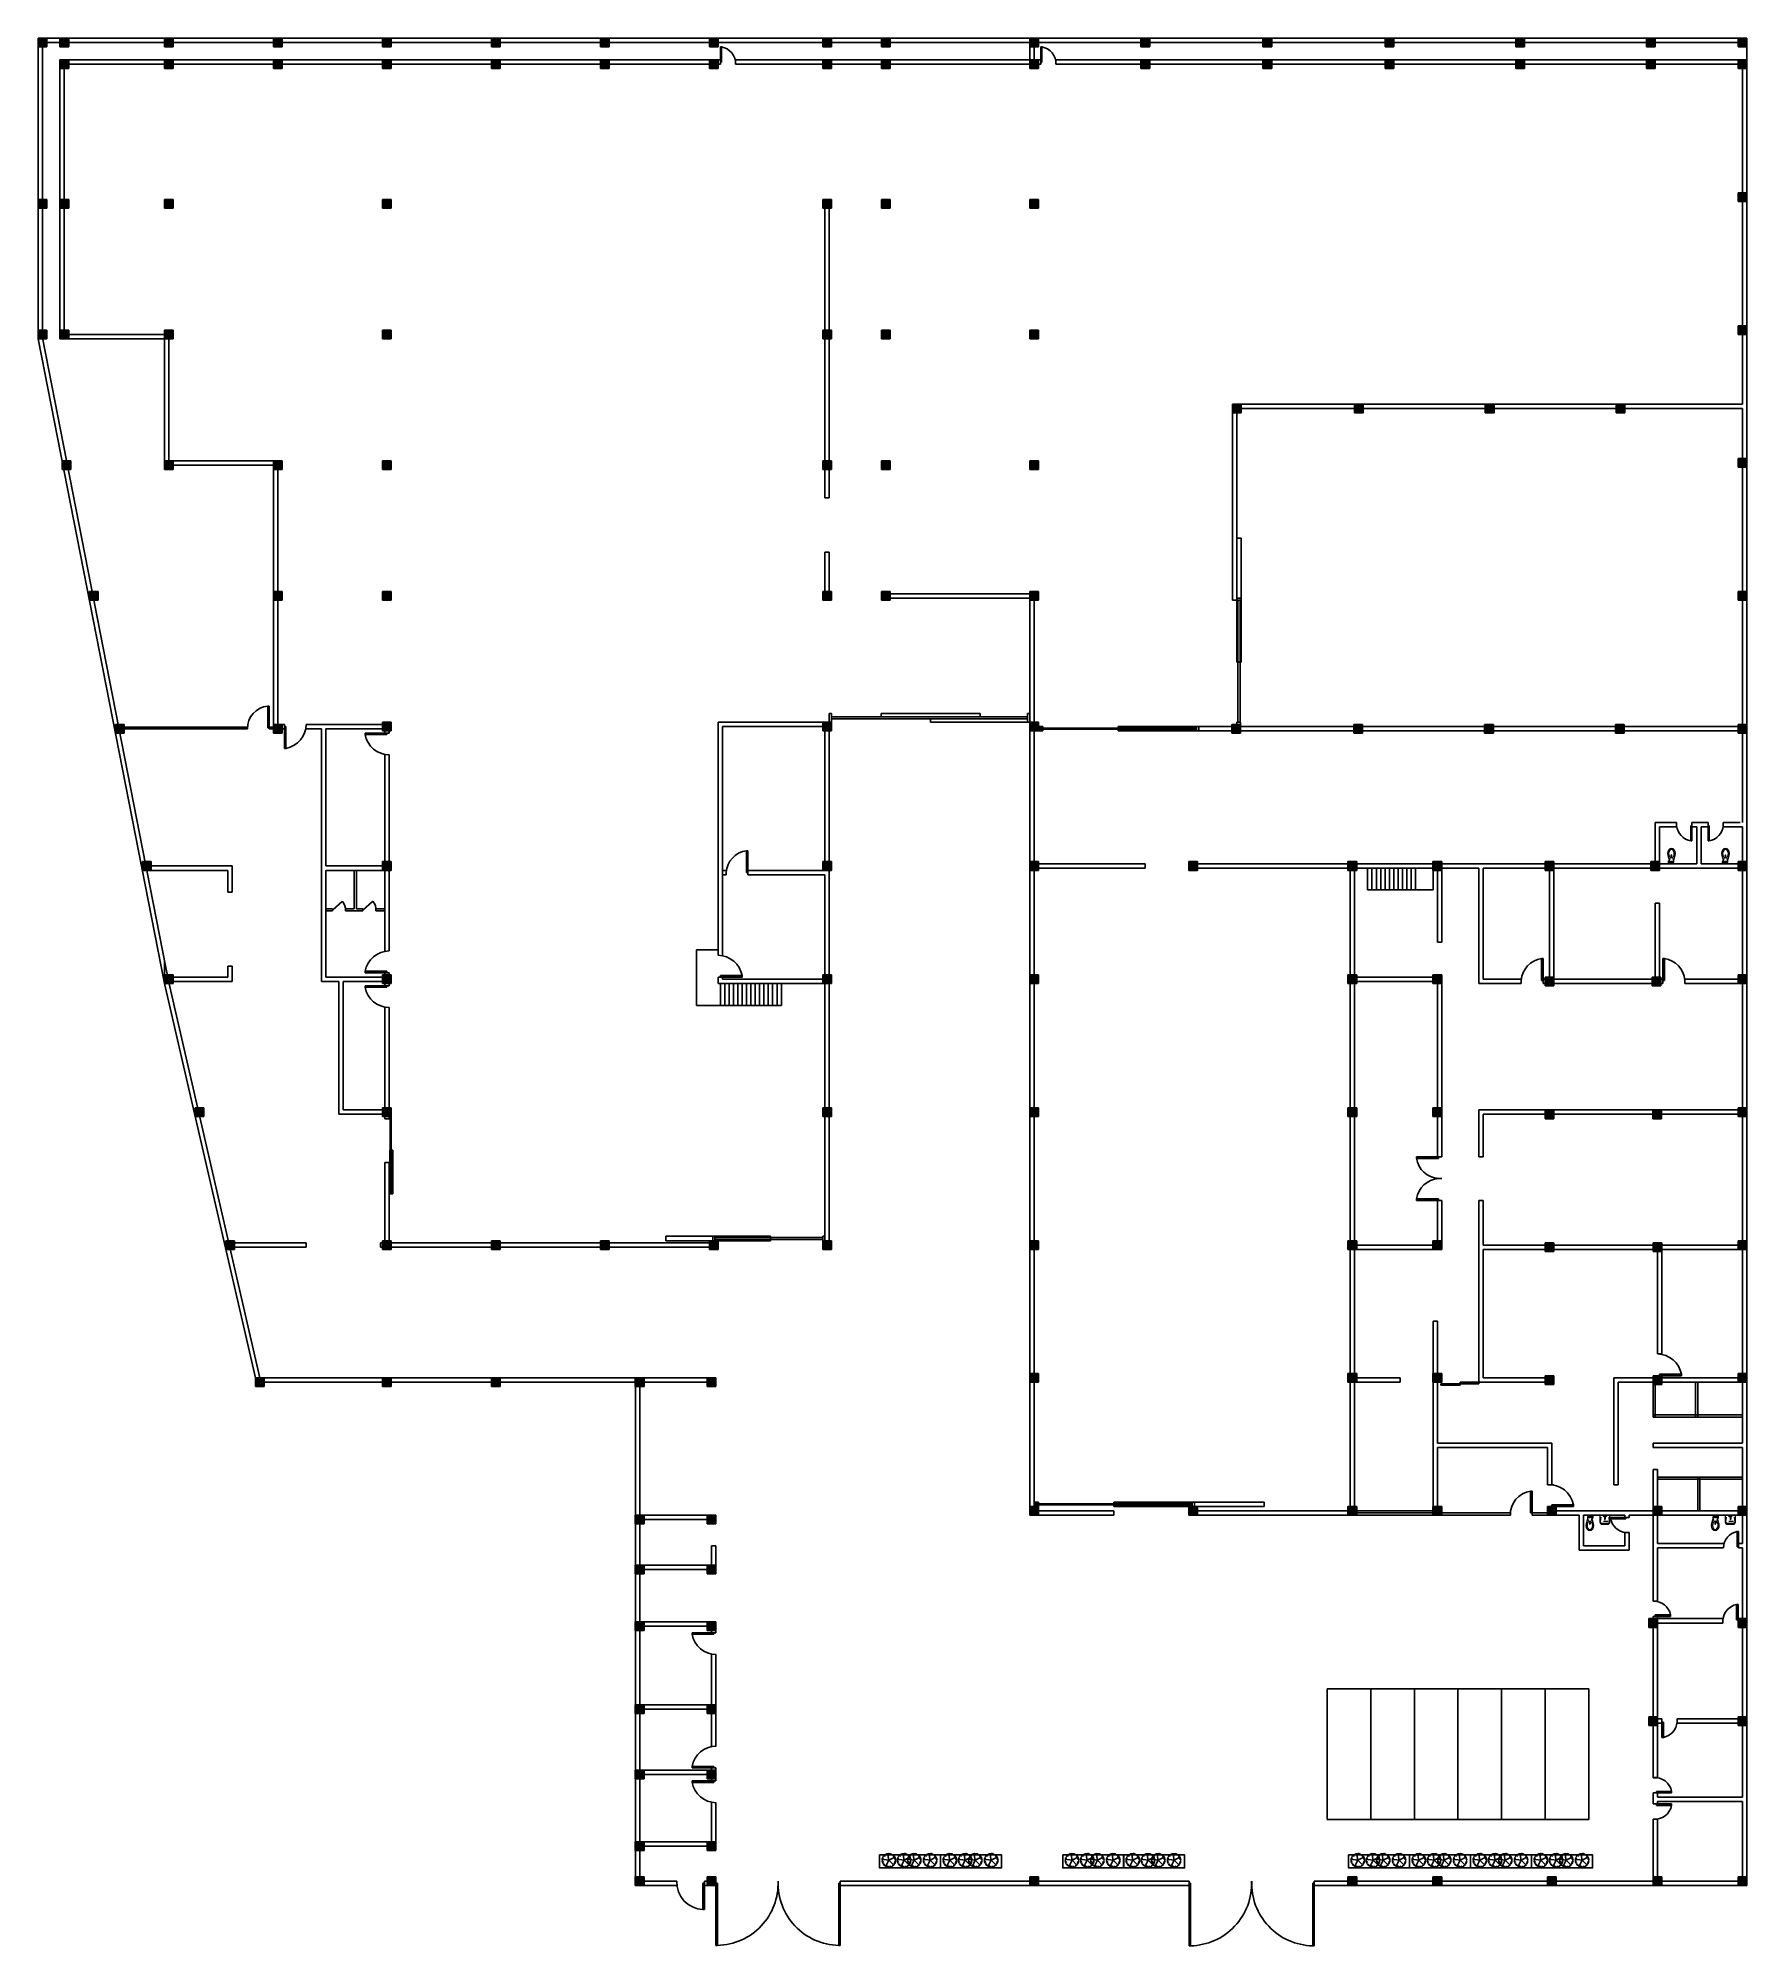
# Model space of a CAD drawing. Header units: inches. Extents: x 690793850 to 3471233902, y 1044954437 to 2780428972.
# Drawn here: x 1735562983 to 1735641383, y 1044954437 to 1045042007 of the extents above; entities that cross this region are included whole.
import ezdxf

# ---------------------------------------------------------------- set-up
doc = ezdxf.new("R2010")
doc.units = ezdxf.units.IN
doc.header["$MEASUREMENT"] = 0
doc.layers.add('001- RCP REF PLAN', color=7, linetype='Continuous', lineweight=0)
for name, color, linetype in [('Doors', 140, 'Continuous'), ('ID-ST WALL', 4, 'Continuous'), ('Ladders', 10, 'Continuous'), ('PDF2_Geometry', 7, 'Continuous'), ('Poste', 2, 'Continuous'), ('wall', 7, 'Continuous'), ('Walls', 7, 'Continuous')]:
    doc.layers.add(name, color=color, linetype=linetype)
doc.layers.add('L-PLNT-SHRUB', color=85, linetype='Continuous', true_color=0x56c23d)

# ---------------------------------------------------------------- blocks, each defined once
blk = doc.blocks.new('poste')
for p, q in [((1735358586.536575, 1045014423.977711), (1735358986.536575, 1045014423.977711)), ((1735358586.536575, 1045014023.977711), (1735358586.536575, 1045014423.977711)), ((1735358986.536575, 1045014023.977711), (1735358586.536575, 1045014023.977711)), ((1735358986.536575, 1045014423.977711), (1735358986.536575, 1045014023.977711))]:
    blk.add_line(p, q)
blk = doc.blocks.new('door')
for p, q in [((1735637533.840537, 1044998757.380238), (1735637533.840537, 1044999757.380238)), ((1735637603.840537, 1044999757.380238), (1735637533.840537, 1044999757.380238)), ((1735637603.840537, 1044998757.380238), (1735637603.840537, 1044999757.380238)), ((1735637533.840537, 1044998757.380238), (1735637603.840537, 1044998757.380237)), ((1735638533.840537, 1044998607.380238), (1735638533.840536, 1044998757.380238))]:
    blk.add_line(p, q)
blk.add_arc((1735637450.560967, 1044998682.380238), 1085.872749, 3.9605076873, 81.885142714)
blk = doc.blocks.new('CR')
at = {"layer": 'PDF2_Geometry', "color": 8, "lineweight": 5}
for points in [[(1045104, 41939), (1045446, 42047), (1045451, 42047), (1045538, 42064), (1045625, 42047), (1045701, 42015), (1045756, 41949), (1045777, 41879), (1045756, 41803), (1045701, 41743), (1045625, 41705), (1045538, 41694), (1045451, 41705), (1045446, 41710), (1045104, 41814), (1045098, 41819), (1045098, 41939)], [(1045375, 41423), (1045419, 41412), (1045457, 41391), (1045479, 41353), (1045484, 41315), (1045484, 41065), (1045479, 41021), (1045457, 40988), (1045419, 40967), (1045375, 40956), (1045082, 40956), (1045071, 40961), (1045065, 40972), (1045065, 41401), (1045071, 41418), (1045082, 41423)], [(1045076, 41792), (1045071, 41792), (1045071, 41721), (1045076, 41721)], [(1045098, 41271), (1045120, 41266), (1045125, 41244), (1045120, 41228), (1045098, 41217), (1045082, 41228), (1045071, 41244), (1045082, 41266)], [(1045098, 41260), (1045109, 41255), (1045114, 41244), (1045109, 41238), (1045098, 41233), (1045093, 41238), (1045087, 41244), (1045093, 41255)], [(1045125, 41770), (1045125, 41776), (1045131, 41776)], [(1045125, 41737), (1045125, 41743), (1045131, 41743)], [(1045131, 41797), (1045142, 41797), (1045142, 41814), (1045131, 41814)], [(1045169, 41879), (1045163, 41868), (1045147, 41868), (1045142, 41879), (1045147, 41884), (1045158, 41890), (1045163, 41884)], [(1045305, 41949), (1045305, 41944), (1045288, 41944), (1045288, 41955), (1045294, 41960), (1045305, 41955)], [(1045305, 41808), (1045305, 41797), (1045288, 41797), (1045288, 41814), (1045305, 41814)], [(1045364, 41928), (1045408, 41971), (1045462, 41998), (1045538, 42009), (1045614, 41998), (1045669, 41971), (1045712, 41928), (1045723, 41879), (1045712, 41830), (1045669, 41786), (1045614, 41754), (1045538, 41743), (1045462, 41754), (1045408, 41786), (1045364, 41830), (1045354, 41879)], [(1045473, 41857), (1045413, 41852), (1045402, 41879), (1045413, 41901), (1045473, 41901), (1045479, 41879)], [(1045098, 41157), (1045120, 41151), (1045125, 41130), (1045120, 41113), (1045098, 41103), (1045082, 41113), (1045071, 41130), (1045082, 41151)], [(1045098, 41146), (1045109, 41141), (1045114, 41130), (1045109, 41124), (1045098, 41119), (1045093, 41124), (1045087, 41130), (1045093, 41141)]]:
    blk.add_lwpolyline(points, close=True, dxfattribs=at)
at = {"layer": 'PDF2_Geometry', "color": 8, "lineweight": 9}
for points in [[(1045152, 41877), (1045071, 41877)], [(1045201, 41971), (1045163, 41971)]]:
    blk.add_lwpolyline(points, dxfattribs=at)
at = {"layer": 'PDF2_Geometry', "color": 8, "lineweight": 5}
for points in [[(1045076, 41721), (1045082, 41727), (1045087, 41727), (1045087, 41786), (1045082, 41786), (1045082, 41792), (1045076, 41792)], [(1045082, 41727), (1045076, 41727)], [(1045104, 41168), (1045087, 41173), (1045076, 41190), (1045087, 41206), (1045104, 41211)], [(1045114, 41776), (1045114, 41743), (1045087, 41743)], [(1045087, 41770), (1045114, 41770)], [(1045098, 41211), (1045261, 41200)], [(1045098, 41162), (1045261, 41173)], [(1045120, 41770), (1045114, 41770), (1045114, 41776), (1045120, 41776), (1045136, 41776), (1045158, 41786), (1045180, 41776), (1045180, 41737)], [(1045136, 41737), (1045120, 41737), (1045114, 41737), (1045114, 41743), (1045120, 41743), (1045120, 41748), (1045120, 41765), (1045120, 41770), (1045125, 41770)], [(1045120, 41765), (1045125, 41765)], [(1045120, 41748), (1045125, 41748)], [(1045120, 41743), (1045125, 41743)], [(1045125, 41765), (1045125, 41748), (1045125, 41765)], [(1045131, 41890), (1045136, 41895)], [(1045136, 41862), (1045131, 41868), (1045131, 41890), (1045131, 41868)], [(1045136, 41781), (1045131, 41781)], [(1045136, 41732), (1045131, 41732)], [(1045174, 41906), (1045142, 41906), (1045169, 41906), (1045174, 41911), (1045174, 41922), (1045169, 41922), (1045169, 41911), (1045169, 41906), (1045174, 41906), (1045169, 41906), (1045174, 41906), (1045174, 41901), (1045142, 41901), (1045136, 41901)], [(1045142, 41911), (1045147, 41911), (1045142, 41906), (1045136, 41911), (1045136, 41922), (1045147, 41922), (1045163, 41922)], [(1045152, 41906), (1045136, 41895), (1045152, 41906)], [(1045136, 41862), (1045152, 41852), (1045136, 41862)], [(1045136, 41857), (1045136, 41824), (1045180, 41824), (1045180, 41857)], [(1045180, 41852), (1045136, 41852)], [(1045136, 41830), (1045180, 41830)], [(1045136, 41814), (1045174, 41814), (1045174, 41824)], [(1045174, 41786), (1045136, 41786), (1045136, 41797), (1045174, 41797), (1045174, 41786), (1045180, 41786), (1045180, 41732)], [(1045180, 41781), (1045180, 41776), (1045196, 41776), (1045201, 41776), (1045201, 41737), (1045196, 41737), (1045180, 41737), (1045180, 41732), (1045136, 41732), (1045136, 41786)], [(1045169, 41911), (1045163, 41911), (1045163, 41922), (1045169, 41922), (1045142, 41922), (1045142, 41939), (1045169, 41939), (1045174, 41933), (1045174, 41922)], [(1045142, 41933), (1045174, 41933)], [(1045142, 41901), (1045142, 41906)], [(1045169, 41814), (1045142, 41814), (1045142, 41824)], [(1045142, 41797), (1045169, 41797), (1045163, 41797)], [(1045147, 41939), (1045152, 41939), (1045147, 41987), (1045152, 41987)], [(1045147, 41911), (1045147, 41922), (1045147, 41911)], [(1045163, 41911), (1045147, 41911)], [(1045147, 41797), (1045147, 41814)], [(1045152, 41993), (1045163, 41993)], [(1045152, 41939), (1045163, 41939)], [(1045152, 41906), (1045158, 41906)], [(1045158, 41852), (1045152, 41852)], [(1045158, 41939), (1045163, 41939), (1045163, 41987), (1045158, 41987)], [(1045180, 41895), (1045158, 41906), (1045180, 41895)], [(1045158, 41852), (1045180, 41862), (1045158, 41852)], [(1045158, 41010), (1045381, 40988), (1045413, 40999), (1045440, 41026), (1045451, 41065), (1045451, 41315), (1045440, 41353), (1045413, 41380), (1045381, 41391), (1045158, 41363)], [(1045169, 41797), (1045180, 41797), (1045180, 41814), (1045169, 41814), (1045163, 41814)], [(1045169, 41797), (1045169, 41814), (1045169, 41797)], [(1045180, 41890), (1045180, 41868), (1045180, 41895)], [(1045180, 41868), (1045180, 41862)], [(1045191, 41770), (1045191, 41776), (1045191, 41770), (1045201, 41770), (1045201, 41743), (1045191, 41743), (1045191, 41737), (1045191, 41743)], [(1045191, 41765), (1045201, 41765)], [(1045191, 41765), (1045191, 41748), (1045191, 41765)], [(1045191, 41748), (1045201, 41748)], [(1045256, 41200), (1045267, 41200), (1045272, 41195), (1045272, 41184), (1045267, 41179), (1045256, 41173)], [(1045365, 41045), (1045365, 41256)]]:
    blk.add_lwpolyline(points, dxfattribs=at)
blk = doc.blocks.new('A$C184D249B')
at = {"color": 0}
for p, q in [((-443, 22), (-384, 20)), ((-320, 87), (-438, 116)), ((-347, 60), (-436, 75)), ((-434, 57), (-367, 49)), ((-429, 100), (-381, 88)), ((-424, 127), (-384, 115)), ((-416, 139), (-383, 127)), ((0, 0), (-407, 199)), ((-405, 163), (-363, 146)), ((-382, 213), (-342, 191)), ((-361, 242), (-322, 216)), ((-281, 213), (-353, 268)), ((-333, 285), (-300, 255)), ((0, 0), (-315, -325)), ((-312, 308), (-265, 261)), ((-230, 247), (-303, 325)), ((-266, 347), (-225, 294)), ((-249, 359), (-232, 335)), ((-233, 374), (-207, 332)), ((-211, 390), (-190, 353)), ((-196, 392), (-181, 361)), ((-171, 402), (-153, 360)), ((-103, 315), (-143, 430)), ((-120, 421), (-107, 377)), ((-84, 427), (-75, 380)), ((-50, 349), (-64, 438)), ((-3, 439), (-3, 372)), ((0, 0), (64, 449)), ((0, 0), (446, 78)), ((0, 0), (212, -400)), ((40, 436), (34, 369)), ((87, 326), (115, 429)), ((100, 429), (88, 381)), ((127, 424), (115, 384)), ((116, 334), (145, 419)), ((163, 405), (146, 363)), ((186, 403), (169, 362)), ((213, 382), (191, 342)), ((242, 361), (216, 322)), ((254, 358), (233, 329)), ((240, 228), (327, 314)), ((285, 333), (255, 300)), ((308, 312), (261, 265)), ((347, 266), (294, 225)), ((345, 281), (312, 255)), ((316, 155), (397, 196)), ((329, 76), (433, 100)), ((374, 233), (332, 207)), ((359, 249), (335, 232)), ((390, 211), (353, 190)), ((402, 171), (360, 153)), ((392, 196), (361, 181)), ((439, 3), (372, 3)), ((421, 120), (377, 107)), ((427, 84), (380, 75)), ((437, 34), (393, 32)), ((440, 57), (411, 54)), ((-439, -3), (-372, -3)), ((-437, -34), (-393, -32)), ((-329, -76), (-433, -100)), ((-427, -84), (-380, -75)), ((-421, -120), (-377, -107)), ((-402, -171), (-360, -153)), ((-392, -196), (-361, -181)), ((-390, -211), (-353, -190)), ((-374, -233), (-332, -207)), ((-290, -202), (-364, -253)), ((-359, -249), (-335, -232)), ((-347, -266), (-294, -225)), ((-319, -301), (-271, -256)), ((-285, -333), (-255, -300)), ((-242, -361), (-216, -322)), ((-213, -382), (-191, -342)), ((-165, -312), (-206, -392)), ((-131, -304), (-177, -416)), ((-163, -405), (-146, -363)), ((-139, -416), (-127, -383)), ((-127, -424), (-115, -384)), ((-88, -325), (-117, -429)), ((-100, -429), (-88, -381)), ((-78, -430), (-72, -401)), ((-57, -434), (-49, -367)), ((-28, -440), (-25, -395)), ((3, -439), (3, -372)), ((34, -437), (32, -393)), ((55, -442), (50, -409)), ((74, -323), (104, -441)), ((84, -427), (75, -380)), ((120, -421), (107, -377)), ((159, -414), (143, -378)), ((171, -402), (153, -360)), ((196, -392), (181, -361)), ((233, -374), (207, -332)), ((221, -275), (278, -346)), ((266, -347), (225, -294)), ((230, -247), (303, -325)), ((249, -359), (232, -335)), ((312, -308), (265, -261)), ((333, -285), (300, -255)), ((320, -87), (438, -116)), ((361, -242), (322, -216)), ((323, -143), (405, -179)), ((382, -213), (342, -191)), ((353, -7), (443, -9)), ((405, -163), (363, -146)), ((434, -57), (367, -49)), ((429, -100), (381, -88)), ((416, -139), (383, -127)), ((424, -127), (384, -115)), ((430, -78), (401, -72))]:
    blk.add_line(p, q, dxfattribs=at)

msp = doc.modelspace()

# ---------------------------------------------------------------- hatches: boundary and pattern name
at = {"layer": 'Poste', "true_color": 0xf1eb1f}
h = msp.add_hatch(color=2, dxfattribs=at)
h.dxf.hatch_style = 1
h.paths.add_polyline_path([(1735562983, 1045041607), (1735563383, 1045041607), (1735563383, 1045042007), (1735562983, 1045042007)])
h = msp.add_hatch(color=2, dxfattribs=at)
h.dxf.hatch_style = 1
h.paths.add_polyline_path([(1735563983, 1045041607), (1735564383, 1045041607), (1735564383, 1045042007), (1735563983, 1045042007)])
h = msp.add_hatch(color=2, dxfattribs=at)
h.dxf.hatch_style = 1
h.paths.add_polyline_path([(1735568783, 1045041607), (1735569183, 1045041607), (1735569183, 1045042007), (1735568783, 1045042007)])
h = msp.add_hatch(color=2, dxfattribs=at)
h.dxf.hatch_style = 1
h.paths.add_polyline_path([(1735573783, 1045041607), (1735574183, 1045041607), (1735574183, 1045042007), (1735573783, 1045042007)])
h = msp.add_hatch(color=2, dxfattribs=at)
h.dxf.hatch_style = 1
h.paths.add_polyline_path([(1735578783, 1045041607), (1735579183, 1045041607), (1735579183, 1045042007), (1735578783, 1045042007)])
h = msp.add_hatch(color=2, dxfattribs=at)
h.dxf.hatch_style = 1
h.paths.add_polyline_path([(1735583783, 1045041607), (1735584183, 1045041607), (1735584183, 1045042007), (1735583783, 1045042007)])
h = msp.add_hatch(color=2, dxfattribs=at)
h.dxf.hatch_style = 1
h.paths.add_polyline_path([(1735588783, 1045041607), (1735589183, 1045041607), (1735589183, 1045042007), (1735588783, 1045042007)])
h = msp.add_hatch(color=2, dxfattribs=at)
h.dxf.hatch_style = 1
h.paths.add_polyline_path([(1735593783, 1045041607), (1735594183, 1045041607), (1735594183, 1045042007), (1735593783, 1045042007)])
h = msp.add_hatch(color=2, dxfattribs=at)
h.dxf.hatch_style = 1
h.paths.add_polyline_path([(1735598983, 1045041607), (1735599383, 1045041607), (1735599383, 1045042007), (1735598983, 1045042007)])
h = msp.add_hatch(color=2, dxfattribs=at)
h.dxf.hatch_style = 1
h.paths.add_polyline_path([(1735601683, 1045041607), (1735602083, 1045041607), (1735602083, 1045042007), (1735601683, 1045042007)])
h = msp.add_hatch(color=2, dxfattribs=at)
h.dxf.hatch_style = 1
h.paths.add_polyline_path([(1735608483, 1045041607), (1735608883, 1045041607), (1735608883, 1045042007), (1735608483, 1045042007)])
h = msp.add_hatch(color=2, dxfattribs=at)
h.dxf.hatch_style = 1
h.paths.add_polyline_path([(1735613583, 1045041607), (1735613983, 1045041607), (1735613983, 1045042007), (1735613583, 1045042007)])
h = msp.add_hatch(color=2, dxfattribs=at)
h.dxf.hatch_style = 1
h.paths.add_polyline_path([(1735619583, 1045042007), (1735619183, 1045042007), (1735619183, 1045041607), (1735619583, 1045041607)])
h = msp.add_hatch(color=2, dxfattribs=at)
h.dxf.hatch_style = 1
h.paths.add_polyline_path([(1735625183, 1045042007), (1735624783, 1045042007), (1735624783, 1045041607), (1735625183, 1045041607)])
h = msp.add_hatch(color=2, dxfattribs=at)
h.dxf.hatch_style = 1
h.paths.add_polyline_path([(1735630783, 1045041607), (1735631183, 1045041607), (1735631183, 1045042007), (1735630783, 1045042007)])
h = msp.add_hatch(color=2, dxfattribs=at)
h.dxf.hatch_style = 1
h.paths.add_polyline_path([(1735636783, 1045041607), (1735637183, 1045041607), (1735637183, 1045042007), (1735636783, 1045042007)])
h = msp.add_hatch(color=2, dxfattribs=at)
h.dxf.hatch_style = 1
h.paths.add_polyline_path([(1735640983, 1045041607), (1735641383, 1045041607), (1735641383, 1045042007), (1735640983, 1045042007)])
h = msp.add_hatch(color=2, dxfattribs=at)
h.dxf.hatch_style = 1
h.paths.add_polyline_path([(1735563983, 1045040607), (1735564383, 1045040607), (1735564383, 1045041007), (1735563983, 1045041007)])
h = msp.add_hatch(color=2, dxfattribs=at)
h.dxf.hatch_style = 1
h.paths.add_polyline_path([(1735568783, 1045040607), (1735569183, 1045040607), (1735569183, 1045041007), (1735568783, 1045041007)])
h = msp.add_hatch(color=2, dxfattribs=at)
h.dxf.hatch_style = 1
h.paths.add_polyline_path([(1735573783, 1045040607), (1735574183, 1045040607), (1735574183, 1045041007), (1735573783, 1045041007)])
h = msp.add_hatch(color=2, dxfattribs=at)
h.dxf.hatch_style = 1
h.paths.add_polyline_path([(1735578783, 1045040607), (1735579183, 1045040607), (1735579183, 1045041007), (1735578783, 1045041007)])
h = msp.add_hatch(color=2, dxfattribs=at)
h.dxf.hatch_style = 1
h.paths.add_polyline_path([(1735583783, 1045040607), (1735584183, 1045040607), (1735584183, 1045041007), (1735583783, 1045041007)])
h = msp.add_hatch(color=2, dxfattribs=at)
h.dxf.hatch_style = 1
h.paths.add_polyline_path([(1735588783, 1045040607), (1735589183, 1045040607), (1735589183, 1045041007), (1735588783, 1045041007)])
h = msp.add_hatch(color=2, dxfattribs=at)
h.dxf.hatch_style = 1
h.paths.add_polyline_path([(1735593783, 1045040607), (1735594183, 1045040607), (1735594183, 1045041007), (1735593783, 1045041007)])
h = msp.add_hatch(color=2, dxfattribs=at)
h.dxf.hatch_style = 1
h.paths.add_polyline_path([(1735598983, 1045040607), (1735599383, 1045040607), (1735599383, 1045041007), (1735598983, 1045041007)])
h = msp.add_hatch(color=2, dxfattribs=at)
h.dxf.hatch_style = 1
h.paths.add_polyline_path([(1735601683, 1045040607), (1735602083, 1045040607), (1735602083, 1045041007), (1735601683, 1045041007)])
h = msp.add_hatch(color=2, dxfattribs=at)
h.dxf.hatch_style = 1
h.paths.add_polyline_path([(1735608483, 1045040607), (1735608883, 1045040607), (1735608883, 1045041007), (1735608483, 1045041007)])
h = msp.add_hatch(color=2, dxfattribs=at)
h.dxf.hatch_style = 1
h.paths.add_polyline_path([(1735613583, 1045040607), (1735613983, 1045040607), (1735613983, 1045041007), (1735613583, 1045041007)])
h = msp.add_hatch(color=2, dxfattribs=at)
h.dxf.hatch_style = 1
h.paths.add_polyline_path([(1735619583, 1045041007), (1735619183, 1045041007), (1735619183, 1045040607), (1735619583, 1045040607)])
h = msp.add_hatch(color=2, dxfattribs=at)
h.dxf.hatch_style = 1
h.paths.add_polyline_path([(1735625183, 1045041007), (1735624783, 1045041007), (1735624783, 1045040607), (1735625183, 1045040607)])
h = msp.add_hatch(color=2, dxfattribs=at)
h.dxf.hatch_style = 1
h.paths.add_polyline_path([(1735630783, 1045040607), (1735631183, 1045040607), (1735631183, 1045041007), (1735630783, 1045041007)])
h = msp.add_hatch(color=2, dxfattribs=at)
h.dxf.hatch_style = 1
h.paths.add_polyline_path([(1735636783, 1045040607), (1735637183, 1045040607), (1735637183, 1045041007), (1735636783, 1045041007)])
h = msp.add_hatch(color=2, dxfattribs=at)
h.dxf.hatch_style = 1
h.paths.add_polyline_path([(1735640983, 1045040607), (1735641383, 1045040607), (1735641383, 1045041007), (1735640983, 1045041007)])
h = msp.add_hatch(color=2, dxfattribs=at)
h.dxf.hatch_style = 1
h.paths.add_polyline_path([(1735562983, 1045034207), (1735563383, 1045034207), (1735563383, 1045034607), (1735562983, 1045034607)])
h = msp.add_hatch(color=2, dxfattribs=at)
h.dxf.hatch_style = 1
h.paths.add_polyline_path([(1735563983, 1045034207), (1735564383, 1045034207), (1735564383, 1045034607), (1735563983, 1045034607)])
h = msp.add_hatch(color=2, dxfattribs=at)
h.dxf.hatch_style = 1
h.paths.add_polyline_path([(1735568783, 1045034207), (1735569183, 1045034207), (1735569183, 1045034607), (1735568783, 1045034607)])
h = msp.add_hatch(color=2, dxfattribs=at)
h.dxf.hatch_style = 1
h.paths.add_polyline_path([(1735578783, 1045034207), (1735579183, 1045034207), (1735579183, 1045034607), (1735578783, 1045034607)])
h = msp.add_hatch(color=2, dxfattribs=at)
h.dxf.hatch_style = 1
h.paths.add_polyline_path([(1735598983, 1045034207), (1735599383, 1045034207), (1735599383, 1045034607), (1735598983, 1045034607)])
h = msp.add_hatch(color=2, dxfattribs=at)
h.dxf.hatch_style = 1
h.paths.add_polyline_path([(1735601683, 1045034207), (1735602083, 1045034207), (1735602083, 1045034607), (1735601683, 1045034607)])
h = msp.add_hatch(color=2, dxfattribs=at)
h.dxf.hatch_style = 1
h.paths.add_polyline_path([(1735608483, 1045034207), (1735608883, 1045034207), (1735608883, 1045034607), (1735608483, 1045034607)])
h = msp.add_hatch(color=2, dxfattribs=at)
h.dxf.hatch_style = 1
h.paths.add_polyline_path([(1735640983, 1045034507), (1735641383, 1045034507), (1735641383, 1045034907), (1735640983, 1045034907)])
h = msp.add_hatch(color=2, dxfattribs=at)
h.dxf.hatch_style = 1
h.paths.add_polyline_path([(1735562983, 1045028207), (1735563383, 1045028207), (1735563383, 1045028607), (1735562983, 1045028607)])
h = msp.add_hatch(color=2, dxfattribs=at)
h.dxf.hatch_style = 1
h.paths.add_polyline_path([(1735563983, 1045028207), (1735564383, 1045028207), (1735564383, 1045028607), (1735563983, 1045028607)])
h = msp.add_hatch(color=2, dxfattribs=at)
h.dxf.hatch_style = 1
h.paths.add_polyline_path([(1735568783, 1045028207), (1735569183, 1045028207), (1735569183, 1045028607), (1735568783, 1045028607)])
h = msp.add_hatch(color=2, dxfattribs=at)
h.dxf.hatch_style = 1
h.paths.add_polyline_path([(1735578783, 1045028207), (1735579183, 1045028207), (1735579183, 1045028607), (1735578783, 1045028607)])
h = msp.add_hatch(color=2, dxfattribs=at)
h.dxf.hatch_style = 1
h.paths.add_polyline_path([(1735598983, 1045028207), (1735599383, 1045028207), (1735599383, 1045028607), (1735598983, 1045028607)])
h = msp.add_hatch(color=2, dxfattribs=at)
h.dxf.hatch_style = 1
h.paths.add_polyline_path([(1735601683, 1045028207), (1735602083, 1045028207), (1735602083, 1045028607), (1735601683, 1045028607)])
h = msp.add_hatch(color=2, dxfattribs=at)
h.dxf.hatch_style = 1
h.paths.add_polyline_path([(1735608483, 1045028207), (1735608883, 1045028207), (1735608883, 1045028607), (1735608483, 1045028607)])
h = msp.add_hatch(color=2, dxfattribs=at)
h.dxf.hatch_style = 1
h.paths.add_polyline_path([(1735640983, 1045028407), (1735641383, 1045028407), (1735641383, 1045028807), (1735640983, 1045028807)])
h = msp.add_hatch(color=2, dxfattribs=at)
h.dxf.hatch_style = 1
h.paths.add_polyline_path([(1735618183, 1045025207), (1735617783, 1045025207), (1735617783, 1045024807), (1735618183, 1045024807)])
h = msp.add_hatch(color=2, dxfattribs=at)
h.dxf.hatch_style = 1
h.paths.add_polyline_path([(1735623783, 1045025207), (1735623383, 1045025207), (1735623383, 1045024807), (1735623783, 1045024807)])
h = msp.add_hatch(color=2, dxfattribs=at)
h.dxf.hatch_style = 1
h.paths.add_polyline_path([(1735629383, 1045024807), (1735629783, 1045024807), (1735629783, 1045025207), (1735629383, 1045025207)])
h = msp.add_hatch(color=2, dxfattribs=at)
h.dxf.hatch_style = 1
h.paths.add_polyline_path([(1735635383, 1045024807), (1735635783, 1045024807), (1735635783, 1045025207), (1735635383, 1045025207)])
h = msp.add_hatch(color=2, dxfattribs=at)
h.dxf.hatch_style = 1
h.paths.add_polyline_path([(1735564080, 1045022207), (1735564480, 1045022207), (1735564480, 1045022607), (1735564080, 1045022607)])
h = msp.add_hatch(color=2, dxfattribs=at)
h.dxf.hatch_style = 1
h.paths.add_polyline_path([(1735568783, 1045022207), (1735569183, 1045022207), (1735569183, 1045022607), (1735568783, 1045022607)])
h = msp.add_hatch(color=2, dxfattribs=at)
h.dxf.hatch_style = 1
h.paths.add_polyline_path([(1735573783, 1045022207), (1735574183, 1045022207), (1735574183, 1045022607), (1735573783, 1045022607)])
h = msp.add_hatch(color=2, dxfattribs=at)
h.dxf.hatch_style = 1
h.paths.add_polyline_path([(1735578783, 1045022207), (1735579183, 1045022207), (1735579183, 1045022607), (1735578783, 1045022607)])
h = msp.add_hatch(color=2, dxfattribs=at)
h.dxf.hatch_style = 1
h.paths.add_polyline_path([(1735598983, 1045022207), (1735599383, 1045022207), (1735599383, 1045022607), (1735598983, 1045022607)])
h = msp.add_hatch(color=2, dxfattribs=at)
h.dxf.hatch_style = 1
h.paths.add_polyline_path([(1735601683, 1045022207), (1735602083, 1045022207), (1735602083, 1045022607), (1735601683, 1045022607)])
h = msp.add_hatch(color=2, dxfattribs=at)
h.dxf.hatch_style = 1
h.paths.add_polyline_path([(1735608483, 1045022207), (1735608883, 1045022207), (1735608883, 1045022607), (1735608483, 1045022607)])
h = msp.add_hatch(color=2, dxfattribs=at)
h.dxf.hatch_style = 1
h.paths.add_polyline_path([(1735640983, 1045022307), (1735641383, 1045022307), (1735641383, 1045022707), (1735640983, 1045022707)])
h = msp.add_hatch(color=2, dxfattribs=at)
h.dxf.hatch_style = 1
h.paths.add_polyline_path([(1735565334, 1045016207), (1735565734, 1045016207), (1735565734, 1045016607), (1735565334, 1045016607)])
h = msp.add_hatch(color=2, dxfattribs=at)
h.dxf.hatch_style = 1
h.paths.add_polyline_path([(1735573783, 1045016207), (1735574183, 1045016207), (1735574183, 1045016607), (1735573783, 1045016607)])
h = msp.add_hatch(color=2, dxfattribs=at)
h.dxf.hatch_style = 1
h.paths.add_polyline_path([(1735578783, 1045016207), (1735579183, 1045016207), (1735579183, 1045016607), (1735578783, 1045016607)])
h = msp.add_hatch(color=2, dxfattribs=at)
h.dxf.hatch_style = 1
h.paths.add_polyline_path([(1735598983, 1045016207), (1735599383, 1045016207), (1735599383, 1045016607), (1735598983, 1045016607)])
h = msp.add_hatch(color=2, dxfattribs=at)
h.dxf.hatch_style = 1
h.paths.add_polyline_path([(1735601683, 1045016207), (1735602083, 1045016207), (1735602083, 1045016607), (1735601683, 1045016607)])
h = msp.add_hatch(color=2, dxfattribs=at)
h.dxf.hatch_style = 1
h.paths.add_polyline_path([(1735608483, 1045016207), (1735608883, 1045016207), (1735608883, 1045016607), (1735608483, 1045016607)])
h = msp.add_hatch(color=2, dxfattribs=at)
h.dxf.hatch_style = 1
h.paths.add_polyline_path([(1735640983, 1045016207), (1735641383, 1045016207), (1735641383, 1045016607), (1735640983, 1045016607)])
h = msp.add_hatch(color=2, dxfattribs=at)
h.dxf.hatch_style = 1
h.paths.add_polyline_path([(1735566529, 1045010107), (1735566929, 1045010107), (1735566929, 1045010507), (1735566529, 1045010507)])
h = msp.add_hatch(color=2, dxfattribs=at)
h.dxf.hatch_style = 1
h.paths.add_polyline_path([(1735573783, 1045010107), (1735574183, 1045010107), (1735574183, 1045010507), (1735573783, 1045010507)])
h = msp.add_hatch(color=2, dxfattribs=at)
h.dxf.hatch_style = 1
h.paths.add_polyline_path([(1735578783, 1045010207), (1735579183, 1045010207), (1735579183, 1045010607), (1735578783, 1045010607)])
h = msp.add_hatch(color=2, dxfattribs=at)
h.dxf.hatch_style = 1
h.paths.add_polyline_path([(1735598983, 1045010207), (1735599383, 1045010207), (1735599383, 1045010607), (1735598983, 1045010607)])
h = msp.add_hatch(color=2, dxfattribs=at)
h.dxf.hatch_style = 1
h.paths.add_polyline_path([(1735608483, 1045010207), (1735608883, 1045010207), (1735608883, 1045010607), (1735608483, 1045010607)])
h = msp.add_hatch(color=2, dxfattribs=at)
h.dxf.hatch_style = 1
h.paths.add_polyline_path([(1735617751, 1045010107), (1735618151, 1045010107), (1735618151, 1045010507), (1735617751, 1045010507)])
h = msp.add_hatch(color=2, dxfattribs=at)
h.dxf.hatch_style = 1
h.paths.add_polyline_path([(1735623751, 1045010507), (1735623351, 1045010507), (1735623351, 1045010107), (1735623751, 1045010107)])
h = msp.add_hatch(color=2, dxfattribs=at)
h.dxf.hatch_style = 1
h.paths.add_polyline_path([(1735629351, 1045010107), (1735629751, 1045010107), (1735629751, 1045010507), (1735629351, 1045010507)])
h = msp.add_hatch(color=2, dxfattribs=at)
h.dxf.hatch_style = 1
h.paths.add_polyline_path([(1735635351, 1045010107), (1735635751, 1045010107), (1735635751, 1045010507), (1735635351, 1045010507)])
h = msp.add_hatch(color=2, dxfattribs=at)
h.dxf.hatch_style = 1
h.paths.add_polyline_path([(1735640983, 1045010107), (1735641383, 1045010107), (1735641383, 1045010507), (1735640983, 1045010507)])
h = msp.add_hatch(color=2, dxfattribs=at)
h.dxf.hatch_style = 1
h.paths.add_polyline_path([(1735567764, 1045003807), (1735568164, 1045003807), (1735568164, 1045004207), (1735567764, 1045004207)])
h = msp.add_hatch(color=2, dxfattribs=at)
h.dxf.hatch_style = 1
h.paths.add_polyline_path([(1735578783, 1045003807), (1735579183, 1045003807), (1735579183, 1045004207), (1735578783, 1045004207)])
h = msp.add_hatch(color=2, dxfattribs=at)
h.dxf.hatch_style = 1
h.paths.add_polyline_path([(1735598983, 1045003807), (1735599383, 1045003807), (1735599383, 1045004207), (1735598983, 1045004207)])
h = msp.add_hatch(color=2, dxfattribs=at)
h.dxf.hatch_style = 1
h.paths.add_polyline_path([(1735608483, 1045003807), (1735608883, 1045003807), (1735608883, 1045004207), (1735608483, 1045004207)])
h = msp.add_hatch(color=2, dxfattribs=at)
h.dxf.hatch_style = 1
h.paths.add_polyline_path([(1735615783, 1045003807), (1735616183, 1045003807), (1735616183, 1045004207), (1735615783, 1045004207)])
h = msp.add_hatch(color=2, dxfattribs=at)
h.dxf.hatch_style = 1
h.paths.add_polyline_path([(1735623083, 1045003807), (1735623483, 1045003807), (1735623483, 1045004207), (1735623083, 1045004207)])
h = msp.add_hatch(color=2, dxfattribs=at)
h.dxf.hatch_style = 1
h.paths.add_polyline_path([(1735627383, 1045004207), (1735626983, 1045004207), (1735626983, 1045003807), (1735627383, 1045003807)])
h = msp.add_hatch(color=2, dxfattribs=at)
h.dxf.hatch_style = 1
h.paths.add_polyline_path([(1735632533, 1045004207), (1735632133, 1045004207), (1735632133, 1045003807), (1735632533, 1045003807)])
h = msp.add_hatch(color=2, dxfattribs=at)
h.dxf.hatch_style = 1
h.paths.add_polyline_path([(1735637383, 1045004207), (1735636983, 1045004207), (1735636983, 1045003807), (1735637383, 1045003807)])
h = msp.add_hatch(color=2, dxfattribs=at)
h.dxf.hatch_style = 1
h.paths.add_polyline_path([(1735640983, 1045003807), (1735641383, 1045003807), (1735641383, 1045004207), (1735640983, 1045004207)])
h = msp.add_hatch(color=2, dxfattribs=at)
h.dxf.hatch_style = 1
h.paths.add_polyline_path([(1735568783, 1044998607), (1735569183, 1044998607), (1735569183, 1044999007), (1735568783, 1044999007)])
h = msp.add_hatch(color=2, dxfattribs=at)
h.dxf.hatch_style = 1
h.paths.add_polyline_path([(1735578783, 1044998607), (1735579183, 1044998607), (1735579183, 1044999007), (1735578783, 1044999007)])
h = msp.add_hatch(color=2, dxfattribs=at)
h.dxf.hatch_style = 1
h.paths.add_polyline_path([(1735598983, 1044998607), (1735599383, 1044998607), (1735599383, 1044999007), (1735598983, 1044999007)])
h = msp.add_hatch(color=2, dxfattribs=at)
h.dxf.hatch_style = 1
h.paths.add_polyline_path([(1735608483, 1044998607), (1735608883, 1044998607), (1735608883, 1044999007), (1735608483, 1044999007)])
h = msp.add_hatch(color=2, dxfattribs=at)
h.dxf.hatch_style = 1
h.paths.add_polyline_path([(1735623483, 1044999007), (1735623083, 1044999007), (1735623083, 1044998607), (1735623483, 1044998607)])
h = msp.add_hatch(color=2, dxfattribs=at)
h.dxf.hatch_style = 1
h.paths.add_polyline_path([(1735627383, 1044999007), (1735626983, 1044999007), (1735626983, 1044998607), (1735627383, 1044998607)])
h = msp.add_hatch(color=2, dxfattribs=at)
h.dxf.hatch_style = 1
h.paths.add_polyline_path([(1735632533, 1044998907), (1735632133, 1044998907), (1735632133, 1044998507), (1735632533, 1044998507)])
h = msp.add_hatch(color=2, dxfattribs=at)
h.dxf.hatch_style = 1
h.paths.add_polyline_path([(1735637434, 1044998907), (1735637034, 1044998907), (1735637034, 1044998507), (1735637434, 1044998507)])
h = msp.add_hatch(color=2, dxfattribs=at)
h.dxf.hatch_style = 1
h.paths.add_polyline_path([(1735641383, 1044999007), (1735640983, 1044999007), (1735640983, 1044998607), (1735641383, 1044998607)])
h = msp.add_hatch(color=2, dxfattribs=at)
h.dxf.hatch_style = 1
h.paths.add_polyline_path([(1735570187, 1044992507), (1735570587, 1044992507), (1735570587, 1044992907), (1735570187, 1044992907)])
h = msp.add_hatch(color=2, dxfattribs=at)
h.dxf.hatch_style = 1
h.paths.add_polyline_path([(1735578783, 1044992507), (1735579183, 1044992507), (1735579183, 1044992907), (1735578783, 1044992907)])
h = msp.add_hatch(color=2, dxfattribs=at)
h.dxf.hatch_style = 1
h.paths.add_polyline_path([(1735598983, 1044992507), (1735599383, 1044992507), (1735599383, 1044992907), (1735598983, 1044992907)])
h = msp.add_hatch(color=2, dxfattribs=at)
h.dxf.hatch_style = 1
h.paths.add_polyline_path([(1735608483, 1044992507), (1735608883, 1044992507), (1735608883, 1044992907), (1735608483, 1044992907)])
h = msp.add_hatch(color=2, dxfattribs=at)
h.dxf.hatch_style = 1
h.paths.add_polyline_path([(1735623483, 1044992907), (1735623083, 1044992907), (1735623083, 1044992507), (1735623483, 1044992507)])
h = msp.add_hatch(color=2, dxfattribs=at)
h.dxf.hatch_style = 1
h.paths.add_polyline_path([(1735627383, 1044992907), (1735626983, 1044992907), (1735626983, 1044992507), (1735627383, 1044992507)])
h = msp.add_hatch(color=2, dxfattribs=at)
h.dxf.hatch_style = 1
h.paths.add_polyline_path([(1735632533, 1044992807), (1735632133, 1044992807), (1735632133, 1044992407), (1735632533, 1044992407)])
h = msp.add_hatch(color=2, dxfattribs=at)
h.dxf.hatch_style = 1
h.paths.add_polyline_path([(1735637467, 1044992807), (1735637067, 1044992807), (1735637067, 1044992407), (1735637467, 1044992407)])
h = msp.add_hatch(color=2, dxfattribs=at)
h.dxf.hatch_style = 1
h.paths.add_polyline_path([(1735641383, 1044992907), (1735640983, 1044992907), (1735640983, 1044992507), (1735641383, 1044992507)])
h = msp.add_hatch(color=2, dxfattribs=at)
h.dxf.hatch_style = 1
h.paths.add_polyline_path([(1735571591, 1044986407), (1735571991, 1044986407), (1735571991, 1044986807), (1735571591, 1044986807)])
h = msp.add_hatch(color=2, dxfattribs=at)
h.dxf.hatch_style = 1
h.paths.add_polyline_path([(1735578783, 1044986407), (1735579183, 1044986407), (1735579183, 1044986807), (1735578783, 1044986807)])
h = msp.add_hatch(color=2, dxfattribs=at)
h.dxf.hatch_style = 1
h.paths.add_polyline_path([(1735583783, 1044986407), (1735584183, 1044986407), (1735584183, 1044986807), (1735583783, 1044986807)])
h = msp.add_hatch(color=2, dxfattribs=at)
h.dxf.hatch_style = 1
h.paths.add_polyline_path([(1735588783, 1044986407), (1735589183, 1044986407), (1735589183, 1044986807), (1735588783, 1044986807)])
h = msp.add_hatch(color=2, dxfattribs=at)
h.dxf.hatch_style = 1
h.paths.add_polyline_path([(1735593783, 1044986407), (1735594183, 1044986407), (1735594183, 1044986807), (1735593783, 1044986807)])
h = msp.add_hatch(color=2, dxfattribs=at)
h.dxf.hatch_style = 1
h.paths.add_polyline_path([(1735598983, 1044986407), (1735599383, 1044986407), (1735599383, 1044986807), (1735598983, 1044986807)])
h = msp.add_hatch(color=2, dxfattribs=at)
h.dxf.hatch_style = 1
h.paths.add_polyline_path([(1735608483, 1044986407), (1735608883, 1044986407), (1735608883, 1044986807), (1735608483, 1044986807)])
h = msp.add_hatch(color=2, dxfattribs=at)
h.dxf.hatch_style = 1
h.paths.add_polyline_path([(1735623483, 1044986807), (1735623083, 1044986807), (1735623083, 1044986407), (1735623483, 1044986407)])
h = msp.add_hatch(color=2, dxfattribs=at)
h.dxf.hatch_style = 1
h.paths.add_polyline_path([(1735627383, 1044986807), (1735626983, 1044986807), (1735626983, 1044986407), (1735627383, 1044986407)])
h = msp.add_hatch(color=2, dxfattribs=at)
h.dxf.hatch_style = 1
h.paths.add_polyline_path([(1735632533, 1044986707), (1735632133, 1044986707), (1735632133, 1044986307), (1735632533, 1044986307)])
h = msp.add_hatch(color=2, dxfattribs=at)
h.dxf.hatch_style = 1
h.paths.add_polyline_path([(1735637483, 1044986707), (1735637083, 1044986707), (1735637083, 1044986307), (1735637483, 1044986307)])
h = msp.add_hatch(color=2, dxfattribs=at)
h.dxf.hatch_style = 1
h.paths.add_polyline_path([(1735641383, 1044986807), (1735640983, 1044986807), (1735640983, 1044986407), (1735641383, 1044986407)])
h = msp.add_hatch(color=2, dxfattribs=at)
h.dxf.hatch_style = 1
h.paths.add_polyline_path([(1735608483, 1044980307), (1735608883, 1044980307), (1735608883, 1044980707), (1735608483, 1044980707)])
h = msp.add_hatch(color=2, dxfattribs=at)
h.dxf.hatch_style = 1
h.paths.add_polyline_path([(1735623483, 1044980707), (1735623083, 1044980707), (1735623083, 1044980307), (1735623483, 1044980307)])
h = msp.add_hatch(color=2, dxfattribs=at)
h.dxf.hatch_style = 1
h.paths.add_polyline_path([(1735627383, 1044980707), (1735626983, 1044980707), (1735626983, 1044980307), (1735627383, 1044980307)])
h = msp.add_hatch(color=2, dxfattribs=at)
h.dxf.hatch_style = 1
h.paths.add_polyline_path([(1735641383, 1044980707), (1735640983, 1044980707), (1735640983, 1044980307), (1735641383, 1044980307)])
h = msp.add_hatch(color=2, dxfattribs=at)
h.dxf.hatch_style = 1
h.paths.add_polyline_path([(1735572950, 1044980107), (1735573350, 1044980107), (1735573350, 1044980507), (1735572950, 1044980507)])
h = msp.add_hatch(color=2, dxfattribs=at)
h.dxf.hatch_style = 1
h.paths.add_polyline_path([(1735578783, 1044980107), (1735579183, 1044980107), (1735579183, 1044980507), (1735578783, 1044980507)])
h = msp.add_hatch(color=2, dxfattribs=at)
h.dxf.hatch_style = 1
h.paths.add_polyline_path([(1735583783, 1044980107), (1735584183, 1044980107), (1735584183, 1044980507), (1735583783, 1044980507)])
h = msp.add_hatch(color=2, dxfattribs=at)
h.dxf.hatch_style = 1
h.paths.add_polyline_path([(1735590383, 1044980107), (1735590783, 1044980107), (1735590783, 1044980507), (1735590383, 1044980507)])
h = msp.add_hatch(color=2, dxfattribs=at)
h.dxf.hatch_style = 1
h.paths.add_polyline_path([(1735594083, 1044980507), (1735593683, 1044980507), (1735593683, 1044980107), (1735594083, 1044980107)])
h = msp.add_hatch(color=2, dxfattribs=at)
h.dxf.hatch_style = 1
h.paths.add_polyline_path([(1735632533, 1044980607), (1735632133, 1044980607), (1735632133, 1044980207), (1735632533, 1044980207)])
h = msp.add_hatch(color=2, dxfattribs=at)
h.dxf.hatch_style = 1
h.paths.add_polyline_path([(1735637483, 1044980607), (1735637083, 1044980607), (1735637083, 1044980207), (1735637483, 1044980207)])
h = msp.add_hatch(color=2, dxfattribs=at)
h.dxf.hatch_style = 1
h.paths.add_polyline_path([(1735608483, 1044974207), (1735608883, 1044974207), (1735608883, 1044974607), (1735608483, 1044974607)])
h = msp.add_hatch(color=2, dxfattribs=at)
h.dxf.hatch_style = 1
h.paths.add_polyline_path([(1735615783, 1044974207), (1735616183, 1044974207), (1735616183, 1044974607), (1735615783, 1044974607)])
h = msp.add_hatch(color=2, dxfattribs=at)
h.dxf.hatch_style = 1
h.paths.add_polyline_path([(1735623083, 1044974207), (1735623483, 1044974207), (1735623483, 1044974607), (1735623083, 1044974607)])
h = msp.add_hatch(color=2, dxfattribs=at)
h.dxf.hatch_style = 1
h.paths.add_polyline_path([(1735627383, 1044974607), (1735626983, 1044974607), (1735626983, 1044974207), (1735627383, 1044974207)])
h = msp.add_hatch(color=2, dxfattribs=at)
h.dxf.hatch_style = 1
h.paths.add_polyline_path([(1735632633, 1044974607), (1735632233, 1044974607), (1735632233, 1044974207), (1735632633, 1044974207)])
h = msp.add_hatch(color=2, dxfattribs=at)
h.dxf.hatch_style = 1
h.paths.add_polyline_path([(1735637083, 1044974207), (1735637483, 1044974207), (1735637483, 1044974607), (1735637083, 1044974607)])
h = msp.add_hatch(color=2, dxfattribs=at)
h.dxf.hatch_style = 1
h.paths.add_polyline_path([(1735640983, 1044974207), (1735641383, 1044974207), (1735641383, 1044974607), (1735640983, 1044974607)])
h = msp.add_hatch(color=2, dxfattribs=at)
h.dxf.hatch_style = 1
h.paths.add_polyline_path([(1735590383, 1044973807), (1735590783, 1044973807), (1735590783, 1044974207), (1735590383, 1044974207)])
h = msp.add_hatch(color=2, dxfattribs=at)
h.dxf.hatch_style = 1
h.paths.add_polyline_path([(1735594083, 1044974207), (1735593683, 1044974207), (1735593683, 1044973807), (1735594083, 1044973807)])
h = msp.add_hatch(color=2, dxfattribs=at)
h.dxf.hatch_style = 1
h.paths.add_polyline_path([(1735590383, 1044971507), (1735590783, 1044971507), (1735590783, 1044971907), (1735590383, 1044971907)])
h = msp.add_hatch(color=2, dxfattribs=at)
h.dxf.hatch_style = 1
h.paths.add_polyline_path([(1735594083, 1044971907), (1735593683, 1044971907), (1735593683, 1044971507), (1735594083, 1044971507)])
h = msp.add_hatch(color=2, dxfattribs=at)
h.dxf.hatch_style = 1
h.paths.add_polyline_path([(1735590383, 1044968907), (1735590783, 1044968907), (1735590783, 1044969307), (1735590383, 1044969307)])
h = msp.add_hatch(color=2, dxfattribs=at)
h.dxf.hatch_style = 1
h.paths.add_polyline_path([(1735594083, 1044969307), (1735593683, 1044969307), (1735593683, 1044968907), (1735594083, 1044968907)])
h = msp.add_hatch(color=2, dxfattribs=at)
h.dxf.hatch_style = 1
h.paths.add_polyline_path([(1735636883, 1044969057), (1735637283, 1044969057), (1735637283, 1044969457), (1735636883, 1044969457)])
h = msp.add_hatch(color=2, dxfattribs=at)
h.dxf.hatch_style = 1
h.paths.add_polyline_path([(1735640983, 1044969057), (1735641383, 1044969057), (1735641383, 1044969457), (1735640983, 1044969457)])
h = msp.add_hatch(color=2, dxfattribs=at)
h.dxf.hatch_style = 1
h.paths.add_polyline_path([(1735590383, 1044965107), (1735590783, 1044965107), (1735590783, 1044965507), (1735590383, 1044965507)])
h = msp.add_hatch(color=2, dxfattribs=at)
h.dxf.hatch_style = 1
h.paths.add_polyline_path([(1735594083, 1044965507), (1735593683, 1044965507), (1735593683, 1044965107), (1735594083, 1044965107)])
h = msp.add_hatch(color=2, dxfattribs=at)
h.dxf.hatch_style = 1
h.paths.add_polyline_path([(1735636883, 1044964556), (1735637283, 1044964556), (1735637283, 1044964956), (1735636883, 1044964956)])
h = msp.add_hatch(color=2, dxfattribs=at)
h.dxf.hatch_style = 1
h.paths.add_polyline_path([(1735640983, 1044964556), (1735641383, 1044964556), (1735641383, 1044964956), (1735640983, 1044964956)])
h = msp.add_hatch(color=2, dxfattribs=at)
h.dxf.hatch_style = 1
h.paths.add_polyline_path([(1735590383, 1044962107), (1735590783, 1044962107), (1735590783, 1044962507), (1735590383, 1044962507)])
h = msp.add_hatch(color=2, dxfattribs=at)
h.dxf.hatch_style = 1
h.paths.add_polyline_path([(1735594083, 1044962507), (1735593683, 1044962507), (1735593683, 1044962107), (1735594083, 1044962107)])
h = msp.add_hatch(color=2, dxfattribs=at)
h.dxf.hatch_style = 1
h.paths.add_polyline_path([(1735590383, 1044958807), (1735590783, 1044958807), (1735590783, 1044959207), (1735590383, 1044959207)])
h = msp.add_hatch(color=2, dxfattribs=at)
h.dxf.hatch_style = 1
h.paths.add_polyline_path([(1735594083, 1044959207), (1735593683, 1044959207), (1735593683, 1044958807), (1735594083, 1044958807)])
h = msp.add_hatch(color=2, dxfattribs=at)
h.dxf.hatch_style = 1
h.paths.add_polyline_path([(1735590383, 1044957207), (1735590783, 1044957207), (1735590783, 1044957607), (1735590383, 1044957607)])
h = msp.add_hatch(color=2, dxfattribs=at)
h.dxf.hatch_style = 1
h.paths.add_polyline_path([(1735594083, 1044957607), (1735593683, 1044957607), (1735593683, 1044957207), (1735594083, 1044957207)])
h = msp.add_hatch(color=2, dxfattribs=at)
h.dxf.hatch_style = 1
h.paths.add_polyline_path([(1735608483, 1044957207), (1735608883, 1044957207), (1735608883, 1044957607), (1735608483, 1044957607)])
h = msp.add_hatch(color=2, dxfattribs=at)
h.dxf.hatch_style = 1
h.paths.add_polyline_path([(1735623083, 1044957207), (1735623483, 1044957207), (1735623483, 1044957607), (1735623083, 1044957607)])
h = msp.add_hatch(color=2, dxfattribs=at)
h.dxf.hatch_style = 1
h.paths.add_polyline_path([(1735627383, 1044957607), (1735626983, 1044957607), (1735626983, 1044957207), (1735627383, 1044957207)])
h = msp.add_hatch(color=2, dxfattribs=at)
h.dxf.hatch_style = 1
h.paths.add_polyline_path([(1735632633, 1044957607), (1735632233, 1044957607), (1735632233, 1044957207), (1735632633, 1044957207)])
h = msp.add_hatch(color=2, dxfattribs=at)
h.dxf.hatch_style = 1
h.paths.add_polyline_path([(1735637083, 1044957207), (1735637483, 1044957207), (1735637483, 1044957607), (1735637083, 1044957607)])
h = msp.add_hatch(color=2, dxfattribs=at)
h.dxf.hatch_style = 1
h.paths.add_polyline_path([(1735640983, 1044957207), (1735641383, 1044957207), (1735641383, 1044957607), (1735640983, 1044957607)])

# ---------------------------------------------------------------- linework, layer by layer
for p, q in [((1735594548, 1045003607), (1735594548, 1045003707)), ((1735612333, 1044974407), (1735612333, 1044974207))]:
    msp.add_line(p, q)
at = {"layer": 'Doors'}
for p, q in [((1735594283, 1045040907), (1735594283, 1045041607)), ((1735594333, 1045041607), (1735594283, 1045041607)), ((1735594333, 1045040907), (1735594333, 1045041607)), ((1735608983, 1045040907), (1735608983, 1045041607)), ((1735609033, 1045041607), (1735608983, 1045041607)), ((1735609033, 1045040907), (1735609033, 1045041607)), ((1735594333, 1045040907), (1735594283, 1045040907)), ((1735609033, 1045040907), (1735608983, 1045040907)), ((1735617983, 1045019057), (1735617983, 1045013357)), ((1735617983, 1045019057), (1735618183, 1045019057)), ((1735618183, 1045019057), (1735618183, 1045013357)), ((1735618183, 1045016307), (1735617983, 1045016307)), ((1735617983, 1045016207), (1735618183, 1045016207)), ((1735618033, 1045016207), (1735618033, 1045010603)), ((1735618133, 1045016207), (1735618133, 1045010603)), ((1735618183, 1045016207), (1735618183, 1045016307)), ((1735618183, 1045013357), (1735617983, 1045013357)), ((1735573513, 1045010342), (1735573513, 1045011342)), ((1735573513, 1045011342), (1735573583, 1045011342)), ((1735573583, 1045010342), (1735573583, 1045011342)), ((1735574183, 1045010507), (1735574283, 1045010507)), ((1735574283, 1045010507), (1735574283, 1045010307)), ((1735599383, 1045011007), (1735599283, 1045011007)), ((1735599283, 1045011007), (1735599283, 1045010607)), ((1735599383, 1045010607), (1735599383, 1045011007)), ((1735599383, 1045010857), (1735608383, 1045010857)), ((1735599383, 1045010757), (1735608383, 1045010757)), ((1735606208, 1045011007), (1735601658, 1045011007)), ((1735601658, 1045010857), (1735601658, 1045011007)), ((1735603933, 1045010757), (1735603933, 1045010607)), ((1735603933, 1045010607), (1735608483, 1045010607)), ((1735606208, 1045010857), (1735606208, 1045011007)), ((1735608383, 1045010607), (1735608383, 1045011007)), ((1735608383, 1045011007), (1735608483, 1045011007)), ((1735608483, 1045010607), (1735608383, 1045010607)), ((1735618151, 1045010603), (1735617982, 1045010603)), ((1735617982, 1045010603), (1735617982, 1045010507)), ((1735618151, 1045010507), (1735618151, 1045010603)), ((1735572584, 1045010377), (1735566929, 1045010377)), ((1735572583, 1045010307), (1735566929, 1045010307)), ((1735572583, 1045010342), (1735572583, 1045010377)), ((1735573583, 1045010342), (1735573513, 1045010342)), ((1735573583, 1045010342), (1735573513, 1045010342)), ((1735573783, 1045010377), (1735573583, 1045010377)), ((1735573783, 1045010377), (1735573583, 1045010377)), ((1735573583, 1045010377), (1735573583, 1045010307)), ((1735573783, 1045010307), (1735573583, 1045010307)), ((1735573783, 1045010307), (1735573783, 1045010377)), ((1735574283, 1045010407), (1735574283, 1045009407)), ((1735574353, 1045010407), (1735574283, 1045010407)), ((1735574353, 1045009407), (1735574353, 1045010407)), ((1735578983, 1045010107), (1735577983, 1045010107)), ((1735577983, 1045010107), (1735577983, 1045010037)), ((1735577983, 1045010037), (1735578983, 1045010037)), ((1735578983, 1045010037), (1735578983, 1045010107)), ((1735609083, 1045010407), (1735608883, 1045010407)), ((1735616133, 1045010332), (1735608883, 1045010332)), ((1735616133, 1045010282), (1735608883, 1045010282)), ((1735609083, 1045010207), (1735608883, 1045010207)), ((1735609083, 1045010207), (1735609083, 1045010407)), ((1735617751, 1045010407), (1735612533, 1045010407)), ((1735612533, 1045010207), (1735612533, 1045010407)), ((1735617751, 1045010207), (1735612533, 1045010207)), ((1735616233, 1045010407), (1735616133, 1045010407)), ((1735616133, 1045010407), (1735616133, 1045010207)), ((1735616233, 1045010207), (1735616233, 1045010407)), ((1735574283, 1045009407), (1735574353, 1045009407)), ((1735638812, 1045005857), (1735638812, 1045005157)), ((1735638812, 1045005857), (1735638862, 1045005857)), ((1735638862, 1045005857), (1735638862, 1045005157)), ((1735639603, 1045005857), (1735639603, 1045005157)), ((1735639653, 1045005857), (1735639603, 1045005857)), ((1735639653, 1045005857), (1735639653, 1045005157)), ((1735595478, 1045003707), (1735595478, 1045004707)), ((1735595478, 1045004707), (1735595548, 1045004707)), ((1735595548, 1045003707), (1735595548, 1045004707)), ((1735638812, 1045005157), (1735638862, 1045005157)), ((1735639653, 1045005157), (1735639603, 1045005157)), ((1735595548, 1045003707), (1735595478, 1045003707)), ((1735576483, 1045001997), (1735576930, 1045002398)), ((1735576496, 1045001983), (1735576483, 1045001997)), ((1735576496, 1045001983), (1735576943, 1045002383)), ((1735576943, 1045002383), (1735576930, 1045002398)), ((1735577883, 1045001997), (1735578330, 1045002398)), ((1735577896, 1045001983), (1735577883, 1045001997)), ((1735577896, 1045001983), (1735578343, 1045002383)), ((1735578343, 1045002383), (1735578330, 1045002398)), ((1735577983, 1044999107), (1735577983, 1044999177)), ((1735577983, 1044999177), (1735578983, 1044999177)), ((1735578983, 1044999107), (1735577983, 1044999107)), ((1735578983, 1044999177), (1735578983, 1044999107)), ((1735578983, 1044998507), (1735577983, 1044998507)), ((1735577983, 1044998507), (1735577983, 1044998437)), ((1735577983, 1044998437), (1735578983, 1044998437)), ((1735578983, 1044998437), (1735578983, 1044998507)), ((1735595283, 1044998977), (1735594283, 1044998977)), ((1735594283, 1044998977), (1735594283, 1044998907)), ((1735594283, 1044998907), (1735595283, 1044998907)), ((1735595283, 1044998907), (1735595283, 1044998977)), ((1735579083, 1044992457), (1735579183, 1044992457)), ((1735579133, 1044992457), (1735579133, 1044989457)), ((1735579183, 1044992457), (1735579183, 1044992507)), ((1735579183, 1044989457), (1735579183, 1044992457)), ((1735578983, 1044990403), (1735578883, 1044990403)), ((1735579183, 1044990957), (1735579113, 1044990957)), ((1735579113, 1044990957), (1735579113, 1044988953)), ((1735579183, 1044990957), (1735579183, 1044988953)), ((1735579183, 1044990957), (1735579253, 1044990957)), ((1735579253, 1044990957), (1735579253, 1044988953)), ((1735627233, 1044990657), (1735626233, 1044990657)), ((1735626233, 1044990657), (1735626233, 1044990587)), ((1735626233, 1044990587), (1735627233, 1044990587)), ((1735627233, 1044990587), (1735627233, 1044990657)), ((1735579083, 1044989457), (1735579183, 1044989457)), ((1735579133, 1044989457), (1735579183, 1044989457)), ((1735579183, 1044989457), (1735579183, 1044989357)), ((1735627233, 1044989657), (1735627383, 1044989657)), ((1735579183, 1044989357), (1735579083, 1044989357)), ((1735579113, 1044988953), (1735579183, 1044988953)), ((1735579253, 1044988953), (1735579183, 1044988953)), ((1735626233, 1044988657), (1735626233, 1044988727)), ((1735626233, 1044988727), (1735627233, 1044988727)), ((1735627233, 1044988657), (1735626233, 1044988657)), ((1735627233, 1044988727), (1735627233, 1044988657)), ((1735591783, 1044986807), (1735591783, 1044987007)), ((1735591783, 1044987007), (1735596583, 1044987007)), ((1735593933, 1044987007), (1735594033, 1044987007)), ((1735593933, 1044987007), (1735593933, 1044986807)), ((1735594033, 1044987007), (1735594033, 1044986807)), ((1735594033, 1044986957), (1735598983, 1044986957)), ((1735594033, 1044986857), (1735598983, 1044986857)), ((1735596583, 1044986807), (1735596583, 1044987007)), ((1735598983, 1044986807), (1735598983, 1044987007)), ((1735598983, 1044987007), (1735599083, 1044987007)), ((1735596583, 1044986807), (1735591783, 1044986807)), ((1735598983, 1044986807), (1735599083, 1044986807)), ((1735628233, 1044980237), (1735627335, 1044980237)), ((1735627335, 1044980237), (1735627335, 1044980167)), ((1735627335, 1044980167), (1735628233, 1044980167)), ((1735629083, 1044980307), (1735628233, 1044980307)), ((1735628233, 1044980307), (1735628233, 1044980237)), ((1735628233, 1044980237), (1735629083, 1044980237)), ((1735628233, 1044980167), (1735628233, 1044980237)), ((1735629083, 1044980237), (1735629083, 1044980307)), ((1735638383, 1044980677), (1735637383, 1044980677)), ((1735637383, 1044980677), (1735637383, 1044980607)), ((1735637383, 1044980607), (1735638383, 1044980607)), ((1735638383, 1044980607), (1735638383, 1044980677)), ((1735632233, 1044975607), (1735632533, 1044975607)), ((1735608883, 1044974807), (1735608683, 1044974807)), ((1735615933, 1044974732), (1735608683, 1044974732)), ((1735615933, 1044974682), (1735608683, 1044974682)), ((1735608883, 1044974607), (1735608683, 1044974607)), ((1735608883, 1044974607), (1735608883, 1044974807)), ((1735619233, 1044974807), (1735612333, 1044974807)), ((1735612333, 1044974607), (1735612333, 1044974807)), ((1735619233, 1044974607), (1735612333, 1044974607)), ((1735616033, 1044974807), (1735615933, 1044974807)), ((1735615933, 1044974807), (1735615933, 1044974607)), ((1735616033, 1044974607), (1735616033, 1044974807)), ((1735619233, 1044974607), (1735619233, 1044974807)), ((1735631463, 1044974307), (1735631463, 1044975307)), ((1735631463, 1044975307), (1735631533, 1044975307)), ((1735631533, 1044974307), (1735631533, 1044975307)), ((1735633433, 1044974677), (1735632433, 1044974677)), ((1735632433, 1044974677), (1735632433, 1044974607)), ((1735632433, 1044974607), (1735633433, 1044974607)), ((1735633433, 1044974607), (1735633433, 1044974677)), ((1735626983, 1044974407), (1735623383, 1044974407)), ((1735623383, 1044974307), (1735626959, 1044974307)), ((1735626983, 1044974207), (1735623483, 1044974207)), ((1735627383, 1044974307), (1735630534, 1044974307)), ((1735627383, 1044974207), (1735630533, 1044974207)), ((1735630533, 1044974207), (1735627383, 1044974207)), ((1735631533, 1044974307), (1735631463, 1044974307)), ((1735631533, 1044974407), (1735631533, 1044974207)), ((1735631533, 1044974307), (1735632233, 1044974307)), ((1735631533, 1044974207), (1735632233, 1044974207)), ((1735635833, 1044974107), (1735635133, 1044974107)), ((1735635133, 1044974037), (1735635133, 1044974107)), ((1735635833, 1044974037), (1735635133, 1044974037)), ((1735635833, 1044974107), (1735635833, 1044974037)), ((1735640935, 1044972757), (1735640935, 1044973455)), ((1735641005, 1044972757), (1735641005, 1044973457)), ((1735641005, 1044972757), (1735640935, 1044972757)), ((1735637883, 1044969627), (1735637183, 1044969627)), ((1735637183, 1044969627), (1735637183, 1044969557)), ((1735637183, 1044969557), (1735637883, 1044969557)), ((1735637883, 1044969557), (1735637883, 1044969627)), ((1735640983, 1044970107), (1735640913, 1044970105)), ((1735640913, 1044969407), (1735640913, 1044970105)), ((1735640983, 1044969407), (1735640913, 1044969407)), ((1735640983, 1044969407), (1735640983, 1044970107)), ((1735593983, 1044968807), (1735592983, 1044968807)), ((1735592983, 1044968807), (1735592983, 1044968737)), ((1735592983, 1044968737), (1735593983, 1044968737)), ((1735593983, 1044968737), (1735593983, 1044968807)), ((1735637483, 1044964707), (1735637483, 1044964007)), ((1735637553, 1044964707), (1735637483, 1044964707)), ((1735637553, 1044964007), (1735637553, 1044964707)), ((1735637483, 1044964007), (1735637553, 1044964007)), ((1735592983, 1044962607), (1735592983, 1044962677)), ((1735592983, 1044962677), (1735593983, 1044962677)), ((1735593983, 1044962607), (1735592983, 1044962607)), ((1735593983, 1044962677), (1735593983, 1044962607)), ((1735593983, 1044962007), (1735592983, 1044962007)), ((1735592983, 1044962007), (1735592983, 1044961937)), ((1735592983, 1044961937), (1735593983, 1044961937)), ((1735593983, 1044961937), (1735593983, 1044962007)), ((1735637933, 1044961527), (1735637233, 1044961527)), ((1735637233, 1044961527), (1735637233, 1044961457)), ((1735637233, 1044961457), (1735637933, 1044961457)), ((1735637933, 1044961457), (1735637933, 1044961527)), ((1735637233, 1044960957), (1735637933, 1044960957)), ((1735637233, 1044960887), (1735637233, 1044960957)), ((1735637933, 1044960887), (1735637233, 1044960887)), ((1735637933, 1044960957), (1735637933, 1044960887)), ((1735593483, 1044957307), (1735593483, 1044957207)), ((1735593483, 1044957307), (1735593483, 1044956107)), ((1735593553, 1044957307), (1735593483, 1044957307)), ((1735593553, 1044956107), (1735593553, 1044957307)), ((1735594083, 1044957307), (1735594153, 1044957307)), ((1735594083, 1044954457), (1735594083, 1044957307)), ((1735594083, 1044957307), (1735594153, 1044957307)), ((1735594083, 1044957207), (1735594153, 1044957207)), ((1735594153, 1044957307), (1735594153, 1044954457)), ((1735596933, 1044957207), (1735596933, 1044957407)), ((1735599783, 1044957307), (1735599713, 1044957307)), ((1735599783, 1044957307), (1735599713, 1044957307)), ((1735599713, 1044957307), (1735599713, 1044954457)), ((1735599713, 1044957207), (1735599783, 1044957207)), ((1735599783, 1044957207), (1735599783, 1044957407)), ((1735599783, 1044954457), (1735599783, 1044957307)), ((1735615793, 1044957307), (1735615793, 1044954437)), ((1735615793, 1044957307), (1735615863, 1044957307)), ((1735615863, 1044954437), (1735615863, 1044957307)), ((1735618663, 1044957207), (1735618663, 1044957407)), ((1735621463, 1044954437), (1735621463, 1044957307)), ((1735621533, 1044957307), (1735621463, 1044957307)), ((1735621533, 1044957307), (1735621533, 1044954437)), ((1735593483, 1044956107), (1735593553, 1044956107)), ((1735594083, 1044954457), (1735594153, 1044954457)), ((1735599783, 1044954457), (1735599713, 1044954457)), ((1735615793, 1044954437), (1735615863, 1044954437)), ((1735621533, 1044954437), (1735621463, 1044954437))]:
    msp.add_line(p, q, dxfattribs=at)
for centre, radius, start, end in [((1735594196, 1045040833), 787, 358.15235, 80.03537), ((1735608896, 1045040833), 787, 358.15235, 80.03537), ((1735573604, 1045010325), 1022, 95.13587, 180.98152), ((1735574140, 1045010532), 1145, 280.69255, 358.84726), ((1735579108, 1045010250), 1145, 190.69255, 268.84726), ((1735638952, 1045005939), 794, 185.91036, 259.84745), ((1735639513, 1045005939), 794, 280.15256, 354.08964), ((1735595631, 1045003632), 1086, 98.11487, 176.03949), ((1735576490, 1045001997), 595, 355.17621, 40.40327), ((1735577890, 1045001997), 595, 355.17621, 40.40327), ((1735579108, 1044998965), 1145, 91.15274, 169.30745), ((1735594158, 1044998765), 1145, 10.69254, 88.84725), ((1735579108, 1044998650), 1145, 190.69255, 268.84726), ((1735627308, 1044990741), 1086, 188.11485, 266.03949), ((1735627308, 1044988574), 1086, 93.96051, 171.88514), ((1735627308, 1044988574), 1086, 86.03949223002924, 86.03949233032085), ((1735637258, 1044980465), 1145, 10.69254, 88.84725), ((1735632308, 1044974465), 1145, 10.69254, 93.75609), ((1735631614, 1044974236), 1082, 98.03368, 181.54033), ((1735635908, 1044974195), 791, 191.46782, 264.55776), ((1735641087, 1044972689), 781, 101.15943, 178.63721), ((1735640989, 1044972757), 700, 88.68477, 94.41733), ((1735637108, 1044969470), 791, 11.46782, 91.81166), ((1735641067, 1044969332), 788, 101.32935, 174.54171), ((1735594108, 1044968950), 1145, 190.69255, 268.84726), ((1735637395, 1044964782), 791, 281.46782, 354.55776), ((1735594108, 1044962465), 1145, 91.15274, 169.30745), ((1735594108, 1044962150), 1145, 190.69255, 268.84726), ((1735637158, 1044961370), 791, 11.46782, 95.44224), ((1735637158, 1044961045), 791, 264.55776, 348.53218), ((1735593533, 1044957357), 1251, 177.70939, 267.70939), ((1735594083, 1044957307), 2851, 271.38855, 2.0102), ((1735599782, 1044957307), 2851, 177.9898, 268.61145), ((1735615793, 1044957307), 2871, 271.37901, 1.99619), ((1735621532, 1044957307), 2871, 178.00381, 268.62099)]:
    msp.add_arc(centre, radius, start, end, dxfattribs=at)
at = {"layer": 'ID-ST WALL', "color": 8}
for points in [[(1735601592, 1044958612), (1735601592, 1044958012), (1735604392, 1044958012), (1735604392, 1044958612)], [(1735604391, 1044958612), (1735604391, 1044958012), (1735607191, 1044958012), (1735607191, 1044958612)], [(1735609993, 1044958612), (1735609993, 1044958012), (1735612793, 1044958012), (1735612793, 1044958612)], [(1735612784, 1044958612), (1735612784, 1044958012), (1735615584, 1044958012), (1735615584, 1044958612)], [(1735623107, 1044958612), (1735623107, 1044958012), (1735625907, 1044958012), (1735625907, 1044958612)], [(1735625907, 1044958612), (1735625907, 1044958012), (1735628707, 1044958012), (1735628707, 1044958612)], [(1735628707, 1044958612), (1735628707, 1044958012), (1735631507, 1044958012), (1735631507, 1044958612)], [(1735631507, 1044958612), (1735631507, 1044958012), (1735634307, 1044958012), (1735634307, 1044958612)]]:
    msp.add_lwpolyline(points, close=True, dxfattribs=at)
at = {"layer": 'Ladders'}
for p, q in [((1735623983, 1045002907), (1735623983, 1045003907)), ((1735624183, 1045002907), (1735624183, 1045003907)), ((1735624383, 1045002907), (1735624383, 1045003907)), ((1735624583, 1045002907), (1735624583, 1045003907)), ((1735624783, 1045002907), (1735624783, 1045003907)), ((1735624983, 1045002907), (1735624983, 1045003907)), ((1735625183, 1045002907), (1735625183, 1045003907)), ((1735625383, 1045002907), (1735625383, 1045003907)), ((1735625583, 1045002907), (1735625583, 1045003907)), ((1735625783, 1045002907), (1735625783, 1045003907)), ((1735625983, 1045002907), (1735625983, 1045003907)), ((1735626183, 1045002907), (1735626183, 1045003907)), ((1735626983, 1045003907), (1735626983, 1045002907)), ((1735626983, 1045002907), (1735623983, 1045002907)), ((1735593183, 1044997607), (1735593183, 1045000163)), ((1735593183, 1045000163), (1735594183, 1045000163)), ((1735594283, 1044997607), (1735594283, 1044998607)), ((1735594483, 1044997607), (1735594483, 1044998607)), ((1735594683, 1044997607), (1735594683, 1044998607)), ((1735594883, 1044997607), (1735594883, 1044998607)), ((1735595083, 1044997607), (1735595083, 1044998607)), ((1735595283, 1044997607), (1735595283, 1044998607)), ((1735595483, 1044997607), (1735595483, 1044998607)), ((1735595683, 1044998607), (1735595683, 1044997607)), ((1735595883, 1044997607), (1735595883, 1044998607)), ((1735596083, 1044997607), (1735596083, 1044998607)), ((1735596283, 1044997607), (1735596283, 1044998607)), ((1735596483, 1044997607), (1735596483, 1044998607)), ((1735596683, 1044997607), (1735596683, 1044998607)), ((1735596883, 1044997607), (1735596883, 1044998607)), ((1735597083, 1044997607), (1735597083, 1044998607)), ((1735593183, 1044997607), (1735597083, 1044997607)), ((1735594183, 1044997607), (1735594383, 1044997607)), ((1735595683, 1044997607), (1735595883, 1044997607)), ((1735595883, 1044997607), (1735596083, 1044997607)), ((1735596083, 1044997607), (1735596283, 1044997607)), ((1735596283, 1044997607), (1735596483, 1044997607)), ((1735596483, 1044997607), (1735596683, 1044997607)), ((1735596683, 1044997607), (1735596883, 1044997607)), ((1735596883, 1044997607), (1735597083, 1044997607))]:
    msp.add_line(p, q, dxfattribs=at)
at = {"layer": 'PDF2_Geometry', "color": 8, "lineweight": 5}
for points in [[(1735637985, 1045004140), (1735638093, 1045004482), (1735638093, 1045004488), (1735638110, 1045004575), (1735638093, 1045004662), (1735638061, 1045004738), (1735637996, 1045004792), (1735637925, 1045004814), (1735637849, 1045004792), (1735637789, 1045004738), (1735637751, 1045004662), (1735637740, 1045004575), (1735637751, 1045004488), (1735637756, 1045004482), (1735637860, 1045004140), (1735637865, 1045004135), (1735637985, 1045004135)], [(1735637974, 1045004401), (1735638017, 1045004444), (1735638044, 1045004499), (1735638055, 1045004575), (1735638044, 1045004651), (1735638017, 1045004705), (1735637974, 1045004749), (1735637925, 1045004760), (1735637876, 1045004749), (1735637832, 1045004705), (1735637800, 1045004651), (1735637789, 1045004575), (1735637800, 1045004499), (1735637832, 1045004444), (1735637876, 1045004401), (1735637925, 1045004390)], [(1735637854, 1045004341), (1735637843, 1045004341), (1735637843, 1045004325), (1735637860, 1045004325), (1735637860, 1045004341)], [(1735637903, 1045004510), (1735637898, 1045004450), (1735637925, 1045004439), (1735637947, 1045004450), (1735637947, 1045004510), (1735637925, 1045004515)], [(1735637996, 1045004341), (1735637990, 1045004341), (1735637990, 1045004325), (1735638001, 1045004325), (1735638006, 1045004330), (1735638001, 1045004341)], [(1735640464, 1045004140), (1735640573, 1045004482), (1735640573, 1045004488), (1735640589, 1045004575), (1735640573, 1045004662), (1735640540, 1045004738), (1735640475, 1045004792), (1735640404, 1045004814), (1735640328, 1045004792), (1735640268, 1045004738), (1735640230, 1045004662), (1735640219, 1045004575), (1735640230, 1045004488), (1735640236, 1045004482), (1735640339, 1045004140), (1735640344, 1045004135), (1735640464, 1045004135)], [(1735640453, 1045004401), (1735640497, 1045004444), (1735640524, 1045004499), (1735640535, 1045004575), (1735640524, 1045004651), (1735640497, 1045004705), (1735640453, 1045004749), (1735640404, 1045004760), (1735640355, 1045004749), (1735640312, 1045004705), (1735640279, 1045004651), (1735640268, 1045004575), (1735640279, 1045004499), (1735640312, 1045004444), (1735640355, 1045004401), (1735640404, 1045004390)], [(1735640334, 1045004341), (1735640323, 1045004341), (1735640323, 1045004325), (1735640339, 1045004325), (1735640339, 1045004341)], [(1735640382, 1045004510), (1735640377, 1045004450), (1735640404, 1045004439), (1735640426, 1045004450), (1735640426, 1045004510), (1735640404, 1045004515)], [(1735640475, 1045004341), (1735640469, 1045004341), (1735640469, 1045004325), (1735640480, 1045004325), (1735640486, 1045004330), (1735640480, 1045004341)], [(1735637838, 1045004113), (1735637838, 1045004107), (1735637767, 1045004107), (1735637767, 1045004113)], [(1735637784, 1045004162), (1735637789, 1045004162), (1735637789, 1045004167)], [(1735637816, 1045004162), (1735637822, 1045004162), (1735637822, 1045004167)], [(1735637843, 1045004167), (1735637843, 1045004178), (1735637860, 1045004178), (1735637860, 1045004167)], [(1735637925, 1045004205), (1735637914, 1045004200), (1735637914, 1045004183), (1735637925, 1045004178), (1735637930, 1045004183), (1735637936, 1045004194), (1735637930, 1045004200)], [(1735640317, 1045004113), (1735640317, 1045004107), (1735640247, 1045004107), (1735640247, 1045004113)], [(1735640263, 1045004162), (1735640268, 1045004162), (1735640268, 1045004167)], [(1735640295, 1045004162), (1735640301, 1045004162), (1735640301, 1045004167)], [(1735640323, 1045004167), (1735640323, 1045004178), (1735640339, 1045004178), (1735640339, 1045004167)], [(1735640404, 1045004205), (1735640393, 1045004200), (1735640393, 1045004183), (1735640404, 1045004178), (1735640410, 1045004183), (1735640415, 1045004194), (1735640410, 1045004200)], [(1735639875, 1044974175), (1735639767, 1044973832), (1735639767, 1044973827), (1735639750, 1044973740), (1735639767, 1044973653), (1735639799, 1044973577), (1735639864, 1044973523), (1735639935, 1044973501), (1735640011, 1044973523), (1735640071, 1044973577), (1735640109, 1044973653), (1735640120, 1044973740), (1735640109, 1044973827), (1735640104, 1044973832), (1735640000, 1044974175), (1735639995, 1044974180), (1735639875, 1044974180)], [(1735639886, 1044973914), (1735639843, 1044973870), (1735639816, 1044973816), (1735639805, 1044973740), (1735639816, 1044973664), (1735639843, 1044973610), (1735639886, 1044973566), (1735639935, 1044973555), (1735639984, 1044973566), (1735640028, 1044973610), (1735640060, 1044973664), (1735640071, 1044973740), (1735640060, 1044973816), (1735640028, 1044973870), (1735639984, 1044973914), (1735639935, 1044973925)], [(1735639864, 1044973974), (1735639870, 1044973974), (1735639870, 1044973990), (1735639859, 1044973990), (1735639854, 1044973985), (1735639859, 1044973974)], [(1735639957, 1044973805), (1735639962, 1044973865), (1735639935, 1044973876), (1735639913, 1044973865), (1735639913, 1044973805), (1735639935, 1044973800)], [(1735639935, 1044974110), (1735639946, 1044974115), (1735639946, 1044974131), (1735639935, 1044974137), (1735639930, 1044974131), (1735639924, 1044974120), (1735639930, 1044974115)], [(1735640017, 1044974148), (1735640017, 1044974137), (1735640000, 1044974137), (1735640000, 1044974148)], [(1735640006, 1044973974), (1735640017, 1044973974), (1735640017, 1044973990), (1735640000, 1044973990), (1735640000, 1044973974)], [(1735640022, 1044974202), (1735640022, 1044974207), (1735640093, 1044974207), (1735640093, 1044974202)], [(1735640044, 1044974153), (1735640038, 1044974153), (1735640038, 1044974148)], [(1735640076, 1044974153), (1735640071, 1044974153), (1735640071, 1044974148)], [(1735640391, 1044973903), (1735640402, 1044973860), (1735640423, 1044973822), (1735640461, 1044973800), (1735640499, 1044973794), (1735640749, 1044973794), (1735640793, 1044973800), (1735640825, 1044973822), (1735640847, 1044973860), (1735640858, 1044973903), (1735640858, 1044974197), (1735640853, 1044974207), (1735640842, 1044974213), (1735640412, 1044974213), (1735640396, 1044974207), (1735640391, 1044974197)], [(1735640543, 1044974180), (1735640548, 1044974158), (1735640570, 1044974153), (1735640586, 1044974158), (1735640597, 1044974180), (1735640586, 1044974197), (1735640570, 1044974207), (1735640548, 1044974197)], [(1735640554, 1044974180), (1735640559, 1044974169), (1735640570, 1044974164), (1735640575, 1044974169), (1735640581, 1044974180), (1735640575, 1044974186), (1735640570, 1044974191), (1735640559, 1044974186)], [(1735640657, 1044974180), (1735640662, 1044974158), (1735640684, 1044974153), (1735640700, 1044974158), (1735640711, 1044974180), (1735640700, 1044974197), (1735640684, 1044974207), (1735640662, 1044974197)], [(1735640668, 1044974180), (1735640673, 1044974169), (1735640684, 1044974164), (1735640690, 1044974169), (1735640695, 1044974180), (1735640690, 1044974186), (1735640684, 1044974191), (1735640673, 1044974186)]]:
    msp.add_lwpolyline(points, close=True, dxfattribs=at)
for points in [[(1735637767, 1045004113), (1735637773, 1045004118), (1735637773, 1045004124), (1735637832, 1045004124), (1735637832, 1045004118), (1735637838, 1045004118), (1735637838, 1045004113)], [(1735637773, 1045004118), (1735637773, 1045004113)], [(1735637827, 1045004216), (1735637822, 1045004216), (1735637822, 1045004232), (1735637822, 1045004238), (1735637784, 1045004238), (1735637784, 1045004232), (1735637784, 1045004216), (1735637778, 1045004216), (1735637778, 1045004173), (1735637832, 1045004173)], [(1735637832, 1045004211), (1735637832, 1045004173), (1735637843, 1045004173), (1735637843, 1045004211), (1735637832, 1045004211), (1735637832, 1045004216), (1735637778, 1045004216)], [(1735637778, 1045004173), (1735637778, 1045004167)], [(1735637816, 1045004227), (1735637822, 1045004227), (1735637816, 1045004227), (1735637816, 1045004238), (1735637789, 1045004238), (1735637789, 1045004227), (1735637784, 1045004227), (1735637789, 1045004227)], [(1735637816, 1045004156), (1735637816, 1045004151), (1735637822, 1045004151), (1735637822, 1045004156), (1735637822, 1045004173), (1735637832, 1045004194), (1735637822, 1045004216), (1735637784, 1045004216)], [(1735637784, 1045004173), (1735637784, 1045004156), (1735637784, 1045004151), (1735637789, 1045004151), (1735637789, 1045004156), (1735637794, 1045004156), (1735637811, 1045004156), (1735637816, 1045004156), (1735637816, 1045004162)], [(1735637789, 1045004156), (1735637789, 1045004162)], [(1735637822, 1045004151), (1735637789, 1045004151), (1735637789, 1045004124)], [(1735637794, 1045004227), (1735637794, 1045004238)], [(1735637811, 1045004227), (1735637794, 1045004227), (1735637811, 1045004227)], [(1735637811, 1045004162), (1735637794, 1045004162), (1735637811, 1045004162)], [(1735637794, 1045004156), (1735637794, 1045004162)], [(1735637811, 1045004227), (1735637811, 1045004238)], [(1735637811, 1045004156), (1735637811, 1045004162)], [(1735637816, 1045004124), (1735637816, 1045004151)], [(1735637827, 1045004173), (1735637827, 1045004167)], [(1735637843, 1045004205), (1735637843, 1045004216), (1735637860, 1045004216), (1735637860, 1045004205), (1735637860, 1045004200)], [(1735637843, 1045004205), (1735637860, 1045004205), (1735637843, 1045004205)], [(1735637843, 1045004178), (1735637843, 1045004205), (1735637843, 1045004200)], [(1735637843, 1045004183), (1735637860, 1045004183)], [(1735637860, 1045004173), (1735637860, 1045004211), (1735637871, 1045004211)], [(1735637860, 1045004205), (1735637860, 1045004178), (1735637871, 1045004178)], [(1735637903, 1045004173), (1735637871, 1045004173), (1735637871, 1045004216), (1735637903, 1045004216)], [(1735637876, 1045004173), (1735637876, 1045004216)], [(1735637898, 1045004216), (1735637898, 1045004173)], [(1735637898, 1045004194), (1735637909, 1045004216), (1735637898, 1045004194)], [(1735637898, 1045004194), (1735637898, 1045004189)], [(1735637909, 1045004173), (1735637898, 1045004189), (1735637909, 1045004173)], [(1735637914, 1045004216), (1735637909, 1045004216)], [(1735637909, 1045004173), (1735637914, 1045004167), (1735637936, 1045004167), (1735637914, 1045004167)], [(1735637936, 1045004216), (1735637914, 1045004216), (1735637941, 1045004216)], [(1735637936, 1045004167), (1735637941, 1045004173)], [(1735637941, 1045004216), (1735637952, 1045004194), (1735637941, 1045004216)], [(1735637952, 1045004189), (1735637941, 1045004173), (1735637952, 1045004189)], [(1735637952, 1045004211), (1735637952, 1045004178), (1735637952, 1045004205), (1735637957, 1045004211), (1735637968, 1045004211), (1735637968, 1045004205), (1735637957, 1045004205), (1735637952, 1045004205), (1735637952, 1045004211), (1735637952, 1045004205), (1735637952, 1045004211), (1735637947, 1045004211), (1735637947, 1045004178), (1735637947, 1045004173)], [(1735637947, 1045004178), (1735637952, 1045004178)], [(1735637957, 1045004178), (1735637957, 1045004183), (1735637952, 1045004178), (1735637957, 1045004173), (1735637968, 1045004173), (1735637968, 1045004183), (1735637968, 1045004200)], [(1735637952, 1045004189), (1735637952, 1045004194)], [(1735637957, 1045004205), (1735637957, 1045004200), (1735637968, 1045004200), (1735637968, 1045004205), (1735637968, 1045004178), (1735637985, 1045004178), (1735637985, 1045004205), (1735637979, 1045004211), (1735637968, 1045004211)], [(1735637957, 1045004200), (1735637957, 1045004183)], [(1735637957, 1045004183), (1735637968, 1045004183), (1735637957, 1045004183)], [(1735637979, 1045004178), (1735637979, 1045004211)], [(1735637985, 1045004194), (1735637985, 1045004200), (1735638034, 1045004200), (1735638034, 1045004194)], [(1735637985, 1045004189), (1735637985, 1045004200)], [(1735637985, 1045004183), (1735637985, 1045004189), (1735638034, 1045004183), (1735638034, 1045004189)], [(1735638039, 1045004189), (1735638039, 1045004200)], [(1735640247, 1045004113), (1735640252, 1045004118), (1735640252, 1045004124), (1735640312, 1045004124), (1735640312, 1045004118), (1735640317, 1045004118), (1735640317, 1045004113)], [(1735640252, 1045004118), (1735640252, 1045004113)], [(1735640306, 1045004216), (1735640301, 1045004216), (1735640301, 1045004232), (1735640301, 1045004238), (1735640263, 1045004238), (1735640263, 1045004232), (1735640263, 1045004216), (1735640257, 1045004216), (1735640257, 1045004173), (1735640312, 1045004173)], [(1735640312, 1045004211), (1735640312, 1045004173), (1735640323, 1045004173), (1735640323, 1045004211), (1735640312, 1045004211), (1735640312, 1045004216), (1735640257, 1045004216)], [(1735640257, 1045004173), (1735640257, 1045004167)], [(1735640295, 1045004227), (1735640301, 1045004227), (1735640295, 1045004227), (1735640295, 1045004238), (1735640268, 1045004238), (1735640268, 1045004227), (1735640263, 1045004227), (1735640268, 1045004227)], [(1735640295, 1045004156), (1735640295, 1045004151), (1735640301, 1045004151), (1735640301, 1045004156), (1735640301, 1045004173), (1735640312, 1045004194), (1735640301, 1045004216), (1735640263, 1045004216)], [(1735640263, 1045004173), (1735640263, 1045004156), (1735640263, 1045004151), (1735640268, 1045004151), (1735640268, 1045004156), (1735640274, 1045004156), (1735640290, 1045004156), (1735640295, 1045004156), (1735640295, 1045004162)], [(1735640268, 1045004156), (1735640268, 1045004162)], [(1735640301, 1045004151), (1735640268, 1045004151), (1735640268, 1045004124)], [(1735640274, 1045004227), (1735640274, 1045004238)], [(1735640290, 1045004227), (1735640274, 1045004227), (1735640290, 1045004227)], [(1735640290, 1045004162), (1735640274, 1045004162), (1735640290, 1045004162)], [(1735640274, 1045004156), (1735640274, 1045004162)], [(1735640290, 1045004227), (1735640290, 1045004238)], [(1735640290, 1045004156), (1735640290, 1045004162)], [(1735640295, 1045004124), (1735640295, 1045004151)], [(1735640306, 1045004173), (1735640306, 1045004167)], [(1735640323, 1045004205), (1735640323, 1045004216), (1735640339, 1045004216), (1735640339, 1045004205), (1735640339, 1045004200)], [(1735640323, 1045004205), (1735640339, 1045004205), (1735640323, 1045004205)], [(1735640323, 1045004178), (1735640323, 1045004205), (1735640323, 1045004200)], [(1735640323, 1045004183), (1735640339, 1045004183)], [(1735640339, 1045004173), (1735640339, 1045004211), (1735640350, 1045004211)], [(1735640339, 1045004205), (1735640339, 1045004178), (1735640350, 1045004178)], [(1735640382, 1045004173), (1735640350, 1045004173), (1735640350, 1045004216), (1735640382, 1045004216)], [(1735640355, 1045004173), (1735640355, 1045004216)], [(1735640377, 1045004216), (1735640377, 1045004173)], [(1735640377, 1045004194), (1735640388, 1045004216), (1735640377, 1045004194)], [(1735640377, 1045004194), (1735640377, 1045004189)], [(1735640388, 1045004173), (1735640377, 1045004189), (1735640388, 1045004173)], [(1735640393, 1045004216), (1735640388, 1045004216)], [(1735640388, 1045004173), (1735640393, 1045004167), (1735640415, 1045004167), (1735640393, 1045004167)], [(1735640415, 1045004216), (1735640393, 1045004216), (1735640420, 1045004216)], [(1735640415, 1045004167), (1735640420, 1045004173)], [(1735640420, 1045004216), (1735640431, 1045004194), (1735640420, 1045004216)], [(1735640431, 1045004189), (1735640420, 1045004173), (1735640431, 1045004189)], [(1735640431, 1045004211), (1735640431, 1045004178), (1735640431, 1045004205), (1735640437, 1045004211), (1735640448, 1045004211), (1735640448, 1045004205), (1735640437, 1045004205), (1735640431, 1045004205), (1735640431, 1045004211), (1735640431, 1045004205), (1735640431, 1045004211), (1735640426, 1045004211), (1735640426, 1045004178), (1735640426, 1045004173)], [(1735640426, 1045004178), (1735640431, 1045004178)], [(1735640437, 1045004178), (1735640437, 1045004183), (1735640431, 1045004178), (1735640437, 1045004173), (1735640448, 1045004173), (1735640448, 1045004183), (1735640448, 1045004200)], [(1735640431, 1045004189), (1735640431, 1045004194)], [(1735640437, 1045004205), (1735640437, 1045004200), (1735640448, 1045004200), (1735640448, 1045004205), (1735640448, 1045004178), (1735640464, 1045004178), (1735640464, 1045004205), (1735640459, 1045004211), (1735640448, 1045004211)], [(1735640437, 1045004200), (1735640437, 1045004183)], [(1735640437, 1045004183), (1735640448, 1045004183), (1735640437, 1045004183)], [(1735640459, 1045004178), (1735640459, 1045004211)], [(1735640464, 1045004194), (1735640464, 1045004200), (1735640513, 1045004200), (1735640513, 1045004194)], [(1735640464, 1045004189), (1735640464, 1045004200)], [(1735640464, 1045004183), (1735640464, 1045004189), (1735640513, 1045004183), (1735640513, 1045004189)], [(1735640518, 1045004189), (1735640518, 1045004200)], [(1735639821, 1044974126), (1735639821, 1044974115)], [(1735639875, 1044974131), (1735639875, 1044974126), (1735639826, 1044974131), (1735639826, 1044974126)], [(1735639875, 1044974120), (1735639875, 1044974115), (1735639826, 1044974115), (1735639826, 1044974120)], [(1735639903, 1044974110), (1735639903, 1044974115), (1735639892, 1044974115), (1735639892, 1044974110), (1735639892, 1044974137), (1735639875, 1044974137), (1735639875, 1044974110), (1735639881, 1044974104), (1735639892, 1044974104)], [(1735639875, 1044974126), (1735639875, 1044974115)], [(1735639881, 1044974137), (1735639881, 1044974104)], [(1735639908, 1044974104), (1735639908, 1044974137), (1735639908, 1044974110), (1735639903, 1044974104), (1735639892, 1044974104), (1735639892, 1044974110), (1735639903, 1044974110), (1735639908, 1044974110), (1735639908, 1044974104), (1735639908, 1044974110), (1735639908, 1044974104), (1735639913, 1044974104), (1735639913, 1044974137), (1735639913, 1044974142)], [(1735639903, 1044974137), (1735639903, 1044974131), (1735639908, 1044974137), (1735639903, 1044974142), (1735639892, 1044974142), (1735639892, 1044974131), (1735639892, 1044974115)], [(1735639903, 1044974131), (1735639892, 1044974131), (1735639903, 1044974131)], [(1735639903, 1044974115), (1735639903, 1044974131)], [(1735639908, 1044974126), (1735639919, 1044974142), (1735639908, 1044974126)], [(1735639913, 1044974137), (1735639908, 1044974137)], [(1735639908, 1044974126), (1735639908, 1044974120)], [(1735639919, 1044974099), (1735639908, 1044974120), (1735639919, 1044974099)], [(1735639924, 1044974148), (1735639919, 1044974142)], [(1735639924, 1044974099), (1735639946, 1044974099), (1735639919, 1044974099)], [(1735639951, 1044974142), (1735639946, 1044974148), (1735639924, 1044974148), (1735639946, 1044974148)], [(1735639946, 1044974099), (1735639951, 1044974099)], [(1735639951, 1044974142), (1735639962, 1044974126), (1735639951, 1044974142)], [(1735639962, 1044974120), (1735639951, 1044974099), (1735639962, 1044974120)], [(1735639957, 1044974142), (1735639989, 1044974142), (1735639989, 1044974099), (1735639957, 1044974099)], [(1735639962, 1044974099), (1735639962, 1044974142)], [(1735639962, 1044974120), (1735639962, 1044974126)], [(1735639984, 1044974142), (1735639984, 1044974099)], [(1735640000, 1044974142), (1735640000, 1044974104), (1735639989, 1044974104)], [(1735640000, 1044974110), (1735640000, 1044974137), (1735639989, 1044974137)], [(1735640017, 1044974131), (1735640000, 1044974131)], [(1735640017, 1044974110), (1735640017, 1044974099), (1735640000, 1044974099), (1735640000, 1044974110), (1735640000, 1044974115)], [(1735640017, 1044974110), (1735640000, 1044974110), (1735640017, 1044974110)], [(1735640028, 1044974104), (1735640028, 1044974142), (1735640017, 1044974142), (1735640017, 1044974104), (1735640028, 1044974104), (1735640028, 1044974099), (1735640082, 1044974099)], [(1735640017, 1044974137), (1735640017, 1044974110), (1735640017, 1044974115)], [(1735640093, 1044974202), (1735640087, 1044974197), (1735640087, 1044974191), (1735640028, 1044974191), (1735640028, 1044974197), (1735640022, 1044974197), (1735640022, 1044974202)], [(1735640044, 1044974158), (1735640044, 1044974164), (1735640038, 1044974164), (1735640038, 1044974158), (1735640038, 1044974142), (1735640028, 1044974120), (1735640038, 1044974099), (1735640076, 1044974099)], [(1735640033, 1044974099), (1735640038, 1044974099), (1735640038, 1044974082), (1735640038, 1044974077), (1735640076, 1044974077), (1735640076, 1044974082), (1735640076, 1044974099), (1735640082, 1044974099), (1735640082, 1044974142), (1735640028, 1044974142)], [(1735640033, 1044974142), (1735640033, 1044974148)], [(1735640038, 1044974164), (1735640071, 1044974164), (1735640071, 1044974191)], [(1735640044, 1044974088), (1735640038, 1044974088), (1735640044, 1044974088), (1735640044, 1044974077), (1735640071, 1044974077), (1735640071, 1044974088), (1735640076, 1044974088), (1735640071, 1044974088)], [(1735640044, 1044974191), (1735640044, 1044974164)], [(1735640076, 1044974142), (1735640076, 1044974158), (1735640076, 1044974164), (1735640071, 1044974164), (1735640071, 1044974158), (1735640066, 1044974158), (1735640049, 1044974158), (1735640044, 1044974158), (1735640044, 1044974153)], [(1735640049, 1044974158), (1735640049, 1044974153)], [(1735640049, 1044974153), (1735640066, 1044974153), (1735640049, 1044974153)], [(1735640049, 1044974088), (1735640049, 1044974077)], [(1735640049, 1044974088), (1735640066, 1044974088), (1735640049, 1044974088)], [(1735640066, 1044974158), (1735640066, 1044974153)], [(1735640066, 1044974088), (1735640066, 1044974077)], [(1735640071, 1044974158), (1735640071, 1044974153)], [(1735640082, 1044974142), (1735640082, 1044974148)], [(1735640087, 1044974197), (1735640087, 1044974202)], [(1735640804, 1044974120), (1735640825, 1044973898), (1735640815, 1044973865), (1735640787, 1044973838), (1735640749, 1044973827), (1735640499, 1044973827), (1735640461, 1044973838), (1735640434, 1044973865), (1735640423, 1044973898), (1735640450, 1044974120)], [(1735640769, 1044973913), (1735640557, 1044973913)], [(1735640646, 1044974175), (1735640641, 1044974191), (1735640624, 1044974202), (1735640608, 1044974191), (1735640603, 1044974175)], [(1735640603, 1044974180), (1735640614, 1044974017)], [(1735640614, 1044974023), (1735640614, 1044974012), (1735640619, 1044974006), (1735640630, 1044974006), (1735640635, 1044974012), (1735640641, 1044974023)], [(1735640652, 1044974180), (1735640641, 1044974017)]]:
    msp.add_lwpolyline(points, dxfattribs=at)
at = {"layer": 'PDF2_Geometry', "color": 8, "lineweight": 9}
for points in [[(1735637923, 1045004189), (1735637923, 1045004107)], [(1735638017, 1045004238), (1735638017, 1045004200)], [(1735640403, 1045004189), (1735640403, 1045004107)], [(1735640497, 1045004238), (1735640497, 1045004200)], [(1735639843, 1044974077), (1735639843, 1044974115)], [(1735639937, 1044974126), (1735639937, 1044974207)]]:
    msp.add_lwpolyline(points, dxfattribs=at)
at = {"layer": 'Poste'}
for p, q in [((1735598983, 1045041607), (1735598983, 1045042007)), ((1735599283, 1045041607), (1735599283, 1045042007)), ((1735598983, 1045040607), (1735598983, 1045041007)), ((1735599283, 1045040607), (1735599283, 1045041007)), ((1735598983, 1045034207), (1735598983, 1045034607)), ((1735599283, 1045034207), (1735599283, 1045034607)), ((1735566529, 1045010507), (1735566529, 1045010107)), ((1735566829, 1045010507), (1735566829, 1045010107)), ((1735573783, 1045010507), (1735573783, 1045010107)), ((1735574083, 1045010507), (1735574083, 1045010107)), ((1735598983, 1045010207), (1735598983, 1045010607)), ((1735599383, 1045010607), (1735598983, 1045010607)), ((1735599383, 1045010607), (1735598983, 1045010607)), ((1735599283, 1045010207), (1735599283, 1045010607)), ((1735599383, 1045010307), (1735598983, 1045010307)), ((1735599383, 1045010307), (1735598983, 1045010307)), ((1735599383, 1045004207), (1735598983, 1045004207)), ((1735599383, 1045003907), (1735598983, 1045003907)), ((1735608883, 1045004207), (1735608483, 1045004207)), ((1735608883, 1045003907), (1735608483, 1045003907)), ((1735637083, 1045003907), (1735637083, 1045003807)), ((1735637383, 1045003907), (1735637383, 1045003807)), ((1735641383, 1045004207), (1735641183, 1045004207)), ((1735627283, 1044992807), (1735627383, 1044992807)), ((1735584183, 1044986807), (1735583983, 1044986807)), ((1735584183, 1044986507), (1735583983, 1044986507)), ((1735588983, 1044986807), (1735588783, 1044986807)), ((1735588983, 1044986507), (1735588783, 1044986507)), ((1735589183, 1044986807), (1735588983, 1044986807)), ((1735589183, 1044986507), (1735588983, 1044986507)), ((1735594183, 1044986507), (1735593783, 1044986507)), ((1735599083, 1044986407), (1735599383, 1044986407)), ((1735599083, 1044986407), (1735599383, 1044986407)), ((1735627383, 1044980307), (1735627383, 1044980707)), ((1735627383, 1044980307), (1735626983, 1044980307)), ((1735627383, 1044980307), (1735627283, 1044980307)), ((1735632533, 1044980307), (1735632533, 1044980607)), ((1735608483, 1044974507), (1735608883, 1044974507)), ((1735608483, 1044974207), (1735608883, 1044974207)), ((1735623483, 1044974207), (1735623083, 1044974207)), ((1735623483, 1044974207), (1735623481, 1044974307)), ((1735623483, 1044957207), (1735623083, 1044957207)), ((1735623483, 1044957207), (1735623481, 1044957307))]:
    msp.add_line(p, q, dxfattribs=at)
at = {"layer": 'wall'}
for p, q in [((1735641383, 1045042007), (1735562983, 1045042007)), ((1735562983, 1045028207), (1735562983, 1045042007)), ((1735563179, 1045028246), (1735563179, 1045042007)), ((1735641383, 1045041007), (1735641383, 1045042007)), ((1735562983, 1045028207), (1735568783, 1044998607)), ((1735563179, 1045028246), (1735567928, 1045004007)), ((1735568783, 1045022607), (1735573783, 1045022607)), ((1735568783, 1045022407), (1735573783, 1045022407)), ((1735573783, 1045010507), (1735573783, 1045022607)), ((1735573983, 1045010507), (1735573983, 1045022607)), ((1735567967, 1045003807), (1735568979, 1044998646)), ((1735578883, 1044999007), (1735578883, 1044999107)), ((1735578883, 1044999107), (1735579083, 1044999107)), ((1735568783, 1044998607), (1735572996, 1044980307)), ((1735568977, 1044998652), (1735573155, 1044980507)), ((1735578883, 1044998607), (1735578883, 1044998507)), ((1735578883, 1044998507), (1735579083, 1044998507)), ((1735594383, 1044998907), (1735594183, 1044998907)), ((1735594383, 1044998807), (1735594383, 1044998907)), ((1735578883, 1044992507), (1735578883, 1044992407)), ((1735578883, 1044992407), (1735579083, 1044992407))]:
    msp.add_line(p, q, dxfattribs=at)
at = {"layer": 'Walls'}
for p, q in [((1735568983, 1045042007), (1735563983, 1045042007)), ((1735583983, 1045042007), (1735578983, 1045042007)), ((1735593983, 1045042007), (1735588983, 1045042007)), ((1735640983, 1045041807), (1735562983, 1045041807)), ((1735583983, 1045041807), (1735578983, 1045041807)), ((1735593983, 1045041807), (1735588983, 1045041807)), ((1735608483, 1045041807), (1735608483, 1045041007)), ((1735608683, 1045041807), (1735608683, 1045041007)), ((1735568983, 1045041007), (1735563983, 1045041007)), ((1735563983, 1045041007), (1735563983, 1045028207)), ((1735564183, 1045040707), (1735564183, 1045028507)), ((1735568983, 1045040807), (1735564283, 1045040807)), ((1735573983, 1045041007), (1735568983, 1045041007)), ((1735573983, 1045040807), (1735568983, 1045040807)), ((1735578983, 1045041007), (1735573983, 1045041007)), ((1735578983, 1045040807), (1735573983, 1045040807)), ((1735583983, 1045041007), (1735578983, 1045041007)), ((1735583983, 1045040807), (1735578983, 1045040807)), ((1735588983, 1045041007), (1735583983, 1045041007)), ((1735583983, 1045040807), (1735588983, 1045040807)), ((1735593983, 1045041007), (1735588983, 1045041007)), ((1735593983, 1045040807), (1735588983, 1045040807)), ((1735594283, 1045041007), (1735593983, 1045041007)), ((1735593983, 1045040807), (1735594283, 1045040807)), ((1735594183, 1045041007), (1735594283, 1045041007)), ((1735594283, 1045041007), (1735594283, 1045040807)), ((1735598983, 1045041007), (1735594963, 1045041007)), ((1735594983, 1045040807), (1735597183, 1045040807)), ((1735608983, 1045041007), (1735597183, 1045041007)), ((1735608983, 1045040807), (1735597183, 1045040807)), ((1735608883, 1045041007), (1735608983, 1045041007)), ((1735608983, 1045041007), (1735608983, 1045040807)), ((1735641383, 1045041007), (1735609663, 1045041007)), ((1735641083, 1045040807), (1735609683, 1045040807)), ((1735641183, 1045025207), (1735641183, 1045040707)), ((1735641383, 1045010507), (1735641383, 1045041007)), ((1735599083, 1045028207), (1735599083, 1045034207)), ((1735599283, 1045028207), (1735599283, 1045034207)), ((1735563983, 1045028207), (1735568783, 1045028207)), ((1735564283, 1045028407), (1735568983, 1045028407)), ((1735568783, 1045028207), (1735568783, 1045022207)), ((1735568983, 1045028407), (1735568983, 1045022207)), ((1735599083, 1045022207), (1735599083, 1045028207)), ((1735599283, 1045022207), (1735599283, 1045028207)), ((1735617783, 1045016207), (1735617783, 1045025207)), ((1735617783, 1045025207), (1735641183, 1045025207)), ((1735617783, 1045025007), (1735641183, 1045025007)), ((1735617983, 1045016207), (1735617983, 1045025207)), ((1735641183, 1045010507), (1735641183, 1045025007)), ((1735599083, 1045020907), (1735599083, 1045022207)), ((1735599283, 1045020907), (1735599283, 1045022207)), ((1735599283, 1045020907), (1735599083, 1045020907)), ((1735599083, 1045016207), (1735599083, 1045018407)), ((1735599283, 1045018407), (1735599083, 1045018407)), ((1735599283, 1045016207), (1735599283, 1045018407)), ((1735599283, 1045016207), (1735599083, 1045016207)), ((1735608683, 1045016507), (1735602083, 1045016507)), ((1735602083, 1045016507), (1735602083, 1045016307)), ((1735608483, 1045016307), (1735602083, 1045016307)), ((1735608483, 1045016307), (1735608483, 1044974207)), ((1735608683, 1045016507), (1735608683, 1045004107)), ((1735617783, 1045016207), (1735617983, 1045016207)), ((1735573783, 1045010507), (1735574283, 1045010507)), ((1735575285, 1045010507), (1735579083, 1045010507)), ((1735579083, 1045010507), (1735579083, 1045010107)), ((1735594183, 1045010607), (1735594183, 1044999910)), ((1735599383, 1045010607), (1735594183, 1045010607)), ((1735599283, 1045010607), (1735599283, 1044986407)), ((1735617751, 1045010507), (1735617751, 1045010207)), ((1735641383, 1045005707), (1735641383, 1045010507)), ((1735573783, 1045010307), (1735574283, 1045010307)), ((1735575263, 1045010307), (1735575983, 1045010307)), ((1735575983, 1045003807), (1735575983, 1045010307)), ((1735576183, 1045004007), (1735576183, 1045010307)), ((1735576183, 1045010307), (1735579083, 1045010307)), ((1735578883, 1045010207), (1735578883, 1045010107)), ((1735578883, 1045010207), (1735578883, 1045010107)), ((1735578883, 1045010107), (1735579083, 1045010107)), ((1735594383, 1045010407), (1735594383, 1044999888)), ((1735599083, 1045010407), (1735594383, 1045010407)), ((1735599083, 1045010407), (1735599083, 1045003807)), ((1735609083, 1045010407), (1735608883, 1045010407)), ((1735609083, 1045010207), (1735608883, 1045010207)), ((1735641083, 1045010407), (1735612533, 1045010407)), ((1735641077, 1045010207), (1735612533, 1045010207)), ((1735641077, 1045010207), (1735631183, 1045010207)), ((1735641177, 1045006007), (1735641177, 1045010207)), ((1735578883, 1045009127), (1735578883, 1045004007)), ((1735579083, 1045009105), (1735579083, 1045000110)), ((1735638162, 1045006007), (1735637183, 1045006007)), ((1735637183, 1045006007), (1735637183, 1045004065)), ((1735637383, 1045005807), (1735637383, 1045004107)), ((1735638162, 1045005807), (1735637383, 1045005807)), ((1735638162, 1045005807), (1735638162, 1045006007)), ((1735639603, 1045006007), (1735638862, 1045006007)), ((1735638862, 1045005707), (1735638862, 1045006007)), ((1735639083, 1045005807), (1735638862, 1045005807)), ((1735639083, 1045005807), (1735639083, 1045004107)), ((1735639603, 1045005807), (1735639283, 1045005807)), ((1735639283, 1045005807), (1735639283, 1045004107)), ((1735639603, 1045005807), (1735639603, 1045006007)), ((1735641083, 1045006007), (1735640303, 1045006007)), ((1735640303, 1045005807), (1735640303, 1045006007)), ((1735641183, 1045005807), (1735640303, 1045005807)), ((1735641183, 1045004107), (1735641183, 1045005807)), ((1735641383, 1045004207), (1735641383, 1045005707)), ((1735571883, 1045004007), (1735567928, 1045004007)), ((1735571683, 1045003807), (1735567967, 1045003807)), ((1735571683, 1045003807), (1735571683, 1045002807)), ((1735571683, 1045002807), (1735571683, 1045003807)), ((1735571883, 1045002807), (1735571883, 1045004007)), ((1735575983, 1045003807), (1735575983, 1044998707)), ((1735578883, 1045004007), (1735576183, 1045004007)), ((1735578883, 1045003807), (1735576183, 1045003807)), ((1735576183, 1045003807), (1735576183, 1044998907)), ((1735577583, 1045003807), (1735577483, 1045003807)), ((1735577483, 1045003807), (1735577483, 1045002047)), ((1735577583, 1045002047), (1735577583, 1045003807)), ((1735578883, 1045003807), (1735578883, 1045000088)), ((1735594560, 1045003807), (1735594383, 1045003807)), ((1735594548, 1045003607), (1735594383, 1045003607)), ((1735599083, 1045003807), (1735595548, 1045003807)), ((1735595548, 1045003807), (1735595548, 1045003607)), ((1735599083, 1045003607), (1735595548, 1045003607)), ((1735599083, 1045003607), (1735599083, 1044998907)), ((1735613783, 1045004107), (1735608683, 1045004107)), ((1735613783, 1045003907), (1735608683, 1045003907)), ((1735608683, 1045003907), (1735608683, 1044974207)), ((1735613783, 1045004107), (1735613783, 1045003907)), ((1735615783, 1045004107), (1735615783, 1045003907)), ((1735623483, 1045004107), (1735615783, 1045004107)), ((1735623183, 1045003907), (1735615783, 1045003907)), ((1735623183, 1045003907), (1735623083, 1045003907)), ((1735623183, 1044974507), (1735623183, 1045003907)), ((1735623383, 1044998907), (1735623383, 1045003907)), ((1735627183, 1045003907), (1735623383, 1045003907)), ((1735637242, 1045004107), (1735623483, 1045004107)), ((1735627183, 1045000507), (1735627183, 1045003907)), ((1735629083, 1045003907), (1735627383, 1045003907)), ((1735627383, 1045000507), (1735627383, 1045003907)), ((1735629083, 1045003907), (1735629083, 1044998607)), ((1735632233, 1045003907), (1735629283, 1045003907)), ((1735629283, 1045003907), (1735629283, 1044998807)), ((1735632333, 1045003907), (1735632333, 1044998907)), ((1735632533, 1045003907), (1735632533, 1044998907)), ((1735641083, 1045003907), (1735632533, 1045003907)), ((1735639083, 1045004107), (1735637383, 1045004107)), ((1735641183, 1045004107), (1735639283, 1045004107)), ((1735641183, 1044998907), (1735641183, 1045003907)), ((1735641383, 1044974207), (1735641383, 1045004207)), ((1735571683, 1045002807), (1735571683, 1045002807)), ((1735571683, 1045002807), (1735571883, 1045002807)), ((1735576183, 1045002047), (1735576483, 1045002047)), ((1735576483, 1045002047), (1735576183, 1045002047)), ((1735576483, 1045001947), (1735576183, 1045001947)), ((1735576483, 1045002047), (1735576483, 1045001947)), ((1735577483, 1045002047), (1735577083, 1045002047)), ((1735577883, 1045001947), (1735577083, 1045001947)), ((1735577583, 1045002047), (1735577883, 1045002047)), ((1735577883, 1045002047), (1735577583, 1045002047)), ((1735577883, 1045002047), (1735577883, 1045001947)), ((1735578883, 1045002047), (1735578483, 1045002047)), ((1735578883, 1045001947), (1735578483, 1045001947)), ((1735578883, 1045001947), (1735578883, 1045002047)), ((1735637383, 1045002307), (1735637183, 1045002307)), ((1735637183, 1045002307), (1735637183, 1044998907)), ((1735637383, 1045002307), (1735637383, 1044998907)), ((1735627383, 1045000507), (1735627183, 1045000507)), ((1735568783, 1044999647), (1735568783, 1044998707)), ((1735571683, 1044998907), (1735571683, 1044999407)), ((1735571683, 1044998907), (1735571683, 1044999407)), ((1735571683, 1044999407), (1735571883, 1044999407)), ((1735571883, 1044998707), (1735571883, 1044999407)), ((1735578883, 1044999107), (1735578883, 1044998907)), ((1735579083, 1044999107), (1735579083, 1044998607)), ((1735568783, 1044998707), (1735571683, 1044998707)), ((1735571883, 1044998707), (1735568783, 1044998707)), ((1735568983, 1044998907), (1735571683, 1044998907)), ((1735576773, 1044998707), (1735575983, 1044998707)), ((1735578883, 1044998907), (1735576183, 1044998907)), ((1735576773, 1044998707), (1735576773, 1044992607)), ((1735576973, 1044998707), (1735576973, 1044992807)), ((1735578883, 1044998707), (1735576973, 1044998707)), ((1735578883, 1044998507), (1735578883, 1044998707)), ((1735579083, 1044998507), (1735579083, 1044998607)), ((1735594183, 1044998907), (1735594183, 1044998607)), ((1735599083, 1044998607), (1735594183, 1044998607)), ((1735594383, 1044998907), (1735594383, 1044998807)), ((1735599083, 1044998807), (1735594383, 1044998807)), ((1735599083, 1044998607), (1735599083, 1044986407)), ((1735623383, 1044998907), (1735626983, 1044998907)), ((1735623383, 1044986607), (1735623383, 1044998707)), ((1735623383, 1044998707), (1735627183, 1044998707)), ((1735626983, 1044998907), (1735627383, 1044998907)), ((1735627183, 1044990657), (1735627183, 1044998707)), ((1735627383, 1044990657), (1735627383, 1044998907)), ((1735629083, 1044998607), (1735631033, 1044998607)), ((1735629283, 1044998807), (1735631033, 1044998807)), ((1735631033, 1044998607), (1735631033, 1044998807)), ((1735632033, 1044998807), (1735632033, 1044998607)), ((1735632033, 1044998807), (1735637534, 1044998807)), ((1735632033, 1044998607), (1735637534, 1044998607)), ((1735637534, 1044998907), (1735637534, 1044998607)), ((1735638534, 1044998807), (1735641083, 1044998807)), ((1735638534, 1044998807), (1735638534, 1044998607)), ((1735638534, 1044998607), (1735641083, 1044998607)), ((1735641183, 1044980607), (1735641183, 1044998607)), ((1735641383, 1044992907), (1735641383, 1044998607)), ((1735578883, 1044992807), (1735578883, 1044997527)), ((1735579083, 1044992507), (1735579083, 1044997505)), ((1735578883, 1044992607), (1735576773, 1044992607)), ((1735578883, 1044992807), (1735576973, 1044992807)), ((1735578883, 1044992407), (1735578883, 1044992607)), ((1735579083, 1044992407), (1735579083, 1044992507)), ((1735629083, 1044992807), (1735629083, 1044990657)), ((1735629083, 1044992807), (1735640983, 1044992807)), ((1735629283, 1044992607), (1735629283, 1044990657)), ((1735629283, 1044992607), (1735640983, 1044992607)), ((1735641383, 1044986807), (1735641383, 1044992507)), ((1735578883, 1044986507), (1735578883, 1044990403)), ((1735578883, 1044990403), (1735579083, 1044990403)), ((1735579083, 1044986707), (1735579083, 1044990403)), ((1735627083, 1044990657), (1735627383, 1044990657)), ((1735629083, 1044990657), (1735629283, 1044990657)), ((1735627083, 1044988657), (1735627383, 1044988657)), ((1735627183, 1044988657), (1735627183, 1044986607)), ((1735627383, 1044986407), (1735627383, 1044988657)), ((1735629083, 1044988657), (1735629283, 1044988657)), ((1735629083, 1044988657), (1735629083, 1044980607)), ((1735629283, 1044988657), (1735629283, 1044986607)), ((1735571683, 1044986507), (1735571716, 1044986407)), ((1735575283, 1044986707), (1735571883, 1044986707)), ((1735575283, 1044986507), (1735571894, 1044986507)), ((1735571894, 1044986507), (1735571928, 1044986407)), ((1735575283, 1044986707), (1735575283, 1044986507)), ((1735578783, 1044986707), (1735578683, 1044986707)), ((1735578683, 1044986707), (1735578683, 1044986507)), ((1735578783, 1044986507), (1735578683, 1044986507)), ((1735578883, 1044986507), (1735594183, 1044986507)), ((1735579083, 1044986707), (1735594183, 1044986707)), ((1735594183, 1044986507), (1735594183, 1044986707)), ((1735599283, 1044986407), (1735599083, 1044986407)), ((1735623383, 1044986607), (1735627183, 1044986607)), ((1735623383, 1044986407), (1735627383, 1044986407)), ((1735623383, 1044980507), (1735623383, 1044986407)), ((1735629283, 1044986607), (1735640983, 1044986607)), ((1735637183, 1044986407), (1735629283, 1044986407)), ((1735629283, 1044986407), (1735629283, 1044980507)), ((1735637281, 1044981610), (1735637283, 1044986407)), ((1735637483, 1044981707), (1735637483, 1044986407)), ((1735637483, 1044986407), (1735641083, 1044986407)), ((1735641183, 1044986407), (1735641183, 1044980707)), ((1735641383, 1044980707), (1735641383, 1044986407)), ((1735626983, 1044974207), (1735626983, 1044983107)), ((1735626983, 1044983107), (1735627183, 1044983107)), ((1735627183, 1044977507), (1735627183, 1044983107)), ((1735637281, 1044981610), (1735637483, 1044981607)), ((1735637281, 1044981610), (1735637483, 1044981607)), ((1735637483, 1044981607), (1735637483, 1044981707)), ((1735590383, 1044980307), (1735572996, 1044980307)), ((1735594083, 1044980507), (1735573155, 1044980507)), ((1735590383, 1044980307), (1735590383, 1044957207)), ((1735594083, 1044980307), (1735590583, 1044980307)), ((1735590583, 1044980307), (1735590583, 1044971907)), ((1735593883, 1044980507), (1735593883, 1044980307)), ((1735594083, 1044980507), (1735594083, 1044980307)), ((1735625483, 1044980507), (1735623383, 1044980507)), ((1735625483, 1044980307), (1735623383, 1044980307)), ((1735623383, 1044974207), (1735623383, 1044980307)), ((1735625483, 1044980507), (1735625483, 1044980307)), ((1735629083, 1044980607), (1735629083, 1044980307)), ((1735632533, 1044980307), (1735629083, 1044980307)), ((1735632533, 1044980507), (1735629283, 1044980507)), ((1735635283, 1044980507), (1735635283, 1044977307)), ((1735635283, 1044980507), (1735641083, 1044980507)), ((1735635483, 1044980307), (1735641083, 1044980307)), ((1735635483, 1044980307), (1735635483, 1044977607)), ((1735637083, 1044980207), (1735637083, 1044978707)), ((1735637183, 1044980207), (1735637183, 1044978707)), ((1735639033, 1044978707), (1735639033, 1044980307)), ((1735639133, 1044978707), (1735639133, 1044980307)), ((1735641183, 1044980307), (1735641183, 1044977507)), ((1735637083, 1044978807), (1735641183, 1044978807)), ((1735637083, 1044978707), (1735641183, 1044978707)), ((1735627183, 1044977507), (1735632433, 1044977507)), ((1735627183, 1044977307), (1735632233, 1044977307)), ((1735627183, 1044974507), (1735627183, 1044977307)), ((1735632233, 1044975607), (1735632233, 1044977307)), ((1735632433, 1044975607), (1735632433, 1044977507)), ((1735635283, 1044977307), (1735635283, 1044975607)), ((1735635483, 1044977607), (1735635483, 1044975607)), ((1735637084, 1044977507), (1735641183, 1044977507)), ((1735637084, 1044977507), (1735637084, 1044977307)), ((1735637084, 1044977307), (1735641183, 1044977307)), ((1735641183, 1044977307), (1735641183, 1044974607)), ((1735641383, 1044977307), (1735641383, 1044974207)), ((1735635283, 1044975607), (1735635483, 1044975607)), ((1735637084, 1044974507), (1735637084, 1044976307)), ((1735637084, 1044976307), (1735637284, 1044976307)), ((1735637284, 1044974507), (1735637284, 1044976307)), ((1735641183, 1044975957), (1735637284, 1044975957)), ((1735641183, 1044975857), (1735637284, 1044975857)), ((1735639133, 1044975957), (1735639133, 1044974407)), ((1735639233, 1044975957), (1735639233, 1044974407)), ((1735594083, 1044974207), (1735590383, 1044974207)), ((1735594083, 1044974007), (1735590383, 1044974007)), ((1735593883, 1044974207), (1735593883, 1044974007)), ((1735593883, 1044974007), (1735593883, 1044973807)), ((1735594083, 1044973807), (1735593883, 1044973807)), ((1735594083, 1044974207), (1735594083, 1044973807)), ((1735594083, 1044973807), (1735594083, 1044974207)), ((1735594083, 1044973807), (1735594083, 1044974207)), ((1735608483, 1044974207), (1735612333, 1044974207)), ((1735608683, 1044974207), (1735608483, 1044974207)), ((1735608883, 1044974407), (1735612333, 1044974407)), ((1735615783, 1044974507), (1735615783, 1044974207)), ((1735615783, 1044974407), (1735623183, 1044974407)), ((1735615783, 1044974207), (1735623483, 1044974207)), ((1735627283, 1044974407), (1735627383, 1044974407)), ((1735632233, 1044974407), (1735637084, 1044974407)), ((1735633683, 1044974207), (1735632233, 1044974207)), ((1735632233, 1044974207), (1735633683, 1044974207)), ((1735633683, 1044974207), (1735633683, 1044972607)), ((1735635783, 1044974207), (1735633883, 1044974207)), ((1735633883, 1044974207), (1735633883, 1044972807)), ((1735635783, 1044974107), (1735635783, 1044974207)), ((1735635983, 1044974107), (1735635783, 1044974107)), ((1735635983, 1044974207), (1735637083, 1044974207)), ((1735635983, 1044974107), (1735635983, 1044974207)), ((1735635983, 1044974207), (1735635983, 1044974107)), ((1735637083, 1044974207), (1735635983, 1044974207)), ((1735637083, 1044974207), (1735637083, 1044970261)), ((1735637283, 1044974207), (1735637283, 1044972907)), ((1735637383, 1044974207), (1735638983, 1044974207)), ((1735639083, 1044974207), (1735637383, 1044974207)), ((1735637384, 1044974407), (1735641083, 1044974407)), ((1735641083, 1044974207), (1735639083, 1044974207)), ((1735639283, 1044974207), (1735641083, 1044974207)), ((1735641183, 1044974207), (1735641183, 1044972907)), ((1735641383, 1044974207), (1735641383, 1044969407)), ((1735635783, 1044973407), (1735635983, 1044973407)), ((1735635783, 1044972807), (1735635783, 1044973407)), ((1735635983, 1044972607), (1735635983, 1044973407)), ((1735637283, 1044972907), (1735637483, 1044972907)), ((1735637283, 1044972907), (1735637483, 1044972907)), ((1735637483, 1044972907), (1735640336, 1044972907)), ((1735641005, 1044972707), (1735641005, 1044972907)), ((1735641005, 1044972907), (1735641183, 1044972907)), ((1735593883, 1044972807), (1735593883, 1044971907)), ((1735593883, 1044972807), (1735594083, 1044972807)), ((1735594083, 1044971507), (1735594083, 1044972807)), ((1735633683, 1044972607), (1735635683, 1044972607)), ((1735633883, 1044972807), (1735635783, 1044972807)), ((1735635683, 1044972607), (1735635983, 1044972607)), ((1735637283, 1044972707), (1735637283, 1044970241)), ((1735637283, 1044972707), (1735637483, 1044972707)), ((1735637483, 1044972707), (1735640305, 1044972707)), ((1735641005, 1044972707), (1735641183, 1044972707)), ((1735641183, 1044972707), (1735641183, 1044969457)), ((1735594083, 1044971907), (1735590583, 1044971907)), ((1735593883, 1044971707), (1735590583, 1044971707)), ((1735590583, 1044971707), (1735590583, 1044969307)), ((1735593883, 1044971907), (1735593883, 1044971707)), ((1735593883, 1044971707), (1735593883, 1044971507)), ((1735594083, 1044971907), (1735594083, 1044971507)), ((1735594083, 1044971507), (1735594083, 1044971907)), ((1735593883, 1044969307), (1735590583, 1044969307)), ((1735594083, 1044969107), (1735594083, 1044969307)), ((1735594083, 1044969307), (1735594083, 1044968807)), ((1735594083, 1044968807), (1735594083, 1044969307)), ((1735636983, 1044969457), (1735636983, 1044969359)), ((1735637083, 1044969457), (1735637083, 1044969557)), ((1735637083, 1044969557), (1735637283, 1044969557)), ((1735637083, 1044969557), (1735637083, 1044962157)), ((1735637283, 1044969557), (1735637283, 1044969457)), ((1735640283, 1044969457), (1735637283, 1044969457)), ((1735640283, 1044969457), (1735640283, 1044969257)), ((1735640983, 1044969257), (1735640983, 1044969457)), ((1735641183, 1044969457), (1735640983, 1044969457)), ((1735641083, 1044969457), (1735641083, 1044969359)), ((1735641383, 1044969407), (1735641383, 1044964707)), ((1735593883, 1044969107), (1735590583, 1044969107)), ((1735590583, 1044969107), (1735590583, 1044965507)), ((1735593883, 1044969107), (1735593883, 1044968807)), ((1735593883, 1044968907), (1735593883, 1044968807)), ((1735593883, 1044968807), (1735594083, 1044968807)), ((1735594083, 1044968807), (1735594083, 1044969107)), ((1735636983, 1044969059), (1735636883, 1044969059)), ((1735636983, 1044969059), (1735636983, 1044969057)), ((1735640283, 1044969257), (1735637283, 1044969257)), ((1735637283, 1044969257), (1735637283, 1044964857)), ((1735641183, 1044969257), (1735640983, 1044969257)), ((1735641083, 1044969059), (1735640983, 1044969059)), ((1735641083, 1044969059), (1735641083, 1044969057)), ((1735641183, 1044969257), (1735641183, 1044964857)), ((1735593883, 1044967827), (1735593883, 1044965507)), ((1735594083, 1044965307), (1735594083, 1044967805)), ((1735594083, 1044967805), (1735594083, 1044963610)), ((1735622128, 1044966230), (1735622128, 1044960230)), ((1735634128, 1044966230), (1735622128, 1044966230)), ((1735624128, 1044960230), (1735624128, 1044966230)), ((1735626128, 1044960230), (1735626128, 1044966230)), ((1735628128, 1044960230), (1735628128, 1044966230)), ((1735630128, 1044960230), (1735630128, 1044966230)), ((1735632128, 1044960230), (1735632128, 1044966230)), ((1735634128, 1044960230), (1735634128, 1044966230)), ((1735593883, 1044965507), (1735590583, 1044965507)), ((1735593883, 1044965307), (1735590583, 1044965307)), ((1735590583, 1044965307), (1735590583, 1044962507)), ((1735593883, 1044965307), (1735593883, 1044963588)), ((1735594083, 1044963610), (1735594083, 1044965307)), ((1735636983, 1044964956), (1735636983, 1044964857)), ((1735641083, 1044964956), (1735641083, 1044964857)), ((1735636983, 1044964557), (1735636883, 1044964557)), ((1735636983, 1044964557), (1735636983, 1044964556)), ((1735637483, 1044964857), (1735637283, 1044964857)), ((1735637283, 1044964657), (1735637283, 1044962157)), ((1735637283, 1044964657), (1735637483, 1044964657)), ((1735637483, 1044964557), (1735637483, 1044964857)), ((1735641083, 1044964857), (1735638183, 1044964857)), ((1735638183, 1044964707), (1735638183, 1044964857)), ((1735638183, 1044964657), (1735638183, 1044964707)), ((1735641083, 1044964657), (1735638183, 1044964657)), ((1735641083, 1044964557), (1735640983, 1044964557)), ((1735641083, 1044964557), (1735641083, 1044964556)), ((1735641183, 1044964557), (1735641183, 1044961257)), ((1735641383, 1044964707), (1735641383, 1044961207)), ((1735593883, 1044962507), (1735590583, 1044962507)), ((1735593883, 1044962307), (1735590583, 1044962307)), ((1735590583, 1044962307), (1735590583, 1044959207)), ((1735593883, 1044962607), (1735594083, 1044962607)), ((1735593883, 1044962607), (1735593883, 1044962507)), ((1735593883, 1044962307), (1735593883, 1044962007)), ((1735594083, 1044962507), (1735594083, 1044962607)), ((1735594083, 1044962607), (1735594083, 1044962007)), ((1735594083, 1044962007), (1735594083, 1044962507)), ((1735593883, 1044962007), (1735594083, 1044962007)), ((1735637283, 1044962157), (1735637083, 1044962157)), ((1735637083, 1044961457), (1735637083, 1044960957)), ((1735637383, 1044961457), (1735637083, 1044961457)), ((1735637283, 1044961257), (1735637283, 1044961457)), ((1735593883, 1044961027), (1735593883, 1044959207)), ((1735594083, 1044959007), (1735594083, 1044961005)), ((1735594083, 1044961005), (1735594083, 1044958807)), ((1735637283, 1044960957), (1735637083, 1044960957)), ((1735641183, 1044961257), (1735637283, 1044961257)), ((1735641183, 1044961057), (1735637283, 1044961057)), ((1735637283, 1044961057), (1735637283, 1044960957)), ((1735641183, 1044961057), (1735641183, 1044957507)), ((1735641383, 1044961207), (1735641383, 1044957207)), ((1735622128, 1044960230), (1735634128, 1044960230)), ((1735626128, 1044960230), (1735624128, 1044960230)), ((1735628128, 1044960230), (1735626128, 1044960230)), ((1735637083, 1044960257), (1735637083, 1044957407)), ((1735637283, 1044960257), (1735637083, 1044960257)), ((1735637283, 1044960257), (1735637283, 1044957407)), ((1735593883, 1044959207), (1735590583, 1044959207)), ((1735593883, 1044959007), (1735590583, 1044959007)), ((1735590583, 1044959007), (1735590583, 1044957407)), ((1735593883, 1044959007), (1735593883, 1044958807)), ((1735594083, 1044958807), (1735594083, 1044959007)), ((1735592291, 1044957207), (1735590383, 1044957207)), ((1735592283, 1044957407), (1735590583, 1044957407)), ((1735592283, 1044957407), (1735590583, 1044957407)), ((1735593883, 1044957407), (1735593553, 1044957407)), ((1735593883, 1044957407), (1735593553, 1044957407)), ((1735593553, 1044957207), (1735593553, 1044957407)), ((1735594153, 1044957207), (1735593553, 1044957207)), ((1735593883, 1044957407), (1735593883, 1044957207)), ((1735594083, 1044957407), (1735593883, 1044957407)), ((1735594083, 1044957207), (1735594083, 1044957407)), ((1735615793, 1044957207), (1735599713, 1044957207)), ((1735615793, 1044957407), (1735599783, 1044957407)), ((1735615793, 1044957407), (1735615793, 1044957207)), ((1735615863, 1044957207), (1735615793, 1044957207)), ((1735621533, 1044957407), (1735621533, 1044957207)), ((1735622733, 1044957407), (1735621533, 1044957407)), ((1735622733, 1044957207), (1735621533, 1044957207)), ((1735623383, 1044957407), (1735622733, 1044957407)), ((1735623383, 1044957207), (1735622733, 1044957207)), ((1735623383, 1044957407), (1735623383, 1044957207)), ((1735631183, 1044957407), (1735623383, 1044957407)), ((1735631183, 1044957207), (1735623383, 1044957207)), ((1735637083, 1044957407), (1735631183, 1044957407)), ((1735637083, 1044957207), (1735631183, 1044957207)), ((1735641383, 1044957207), (1735637083, 1044957207)), ((1735641083, 1044957407), (1735637283, 1044957407)), ((1735641083, 1044957607), (1735641083, 1044957507))]:
    msp.add_line(p, q, dxfattribs=at)
for centre, radius, start, end in [((1735637451, 1044998682), 1086, 356.03949, 356.03949), ((1735635908, 1044974195), 791, 275.44224, 275.44224), ((1735638866, 1044972757), 700, 167.62968, 167.62968), ((1735641067, 1044969332), 788, 185.4582900014039, 185.4582902083636), ((1735637497, 1044964707), 702, 12.33355205042422, 12.33355216423041), ((1735637395, 1044964782), 791, 5.442240112078061, 5.442240163667688)]:
    msp.add_arc(centre, radius, start, end, dxfattribs=at)

# ---------------------------------------------------------------- block references
at = {"layer": '001- RCP REF PLAN', "xscale": -1, "rotation": 90}
msp.add_blockref('CR', (1735676059, 1046019278), dxfattribs=at)
at = {"layer": 'Doors', "xscale": -1}
msp.add_blockref('door', (3471269566, -2), dxfattribs=at)
at = {"layer": 'Doors'}
msp.add_blockref('door', (0, 0), dxfattribs=at)
at = {"layer": 'L-PLNT-SHRUB', "color": 8, "xscale": 0.75, "yscale": 0.75, "zscale": 0.75, "rotation": 90}
for p in [(1735602017, 1044958364), (1735602715, 1044958364), (1735603180, 1044958364), (1735603909, 1044958364), (1735604817, 1044958364), (1735605515, 1044958364), (1735605980, 1044958364), (1735606709, 1044958364), (1735610419, 1044958364), (1735611117, 1044958364), (1735611582, 1044958364), (1735612311, 1044958364), (1735613209, 1044958364), (1735613907, 1044958364), (1735614372, 1044958364), (1735615101, 1044958364), (1735623533, 1044958364), (1735624231, 1044958364), (1735624696, 1044958364), (1735625425, 1044958364), (1735626333, 1044958364), (1735627031, 1044958364), (1735627496, 1044958364), (1735628225, 1044958364), (1735629133, 1044958364), (1735629831, 1044958364), (1735630296, 1044958364), (1735631025, 1044958364), (1735631933, 1044958364), (1735632631, 1044958364), (1735633096, 1044958364), (1735633825, 1044958364)]:
    msp.add_blockref('A$C184D249B', p, dxfattribs=at)
at = {"layer": 'Poste', "color": 2, "true_color": 0xf1eb1f}
for p in [(204396, 27583), (205396, 27583), (210196, 27583), (215196, 27583), (220196, 27583), (225196, 27583), (230196, 27583), (235196, 27583), (240396, 27583), (243096, 27583), (249896, 27583), (254996, 27583), (272196, 27583), (278196, 27583), (282396, 27583), (205396, 26583), (210196, 26583), (215196, 26583), (220196, 26583), (225196, 26583), (230196, 26583), (235196, 26583), (240396, 26583), (243096, 26583), (249896, 26583), (254996, 26583), (272196, 26583), (278196, 26583), (282396, 26583), (204396, 20183), (205396, 20183), (210196, 20183), (220196, 20183), (240396, 20183), (243096, 20183), (249896, 20183), (282396, 20483), (204396, 14183), (205396, 14183), (210196, 14183), (220196, 14183), (240396, 14183), (243096, 14183), (249896, 14183), (282396, 14383), (205493, 8183), (210196, 8183), (215196, 8183), (220196, 8183), (240396, 8183), (243096, 8183), (249896, 8183), (282396, 8283), (206747, 2183), (215196, 2183), (220196, 2183), (240396, 2183), (243096, 2183), (249896, 2183), (282396, 2183), (207943, -3917), (215196, -3917), (220196, -3817), (240396, -3817), (249896, -3817), (259165, -3917), (270765, -3917), (276765, -3917), (282396, -3917), (209177, -10217), (220196, -10217), (240396, -10217), (249896, -10217), (257196, -10217), (264496, -10217), (282396, -10217), (210196, -15417), (220196, -15417), (240396, -15417), (249896, -15417), (211600, -21517), (220196, -21517), (240396, -21517), (249896, -21517), (213005, -27617), (220196, -27617), (225196, -27617), (230196, -27617), (235196, -27617), (240396, -27617), (249896, -27617), (249896, -33717), (214363, -33917), (220196, -33917), (225196, -33917), (231796, -33917), (249896, -39817), (257196, -39817), (264496, -39817), (278496, -39817), (282396, -39817), (231796, -40217), (231796, -42517), (231796, -45117), (278296, -44967), (282396, -44967), (231796, -48917), (278296, -49468), (282396, -49468), (231796, -51917), (231796, -55217), (231796, -56817), (249896, -56817), (264496, -56817), (278496, -56817), (282396, -56817)]:
    msp.add_blockref('poste', p, dxfattribs=at)
at = {"layer": 'Poste', "color": 2, "true_color": 0xf1eb1f, "rotation": 180}
for p in [(3470978169, 2090056031), (3470978169, 2090055031), (3470976769, 2090039231), (3470982369, 2090039231)]:
    msp.add_blockref('poste', p, dxfattribs=at)
at = {"layer": 'Poste', "color": 2, "true_color": 0xf1eb1f, "xscale": -1}
for p in [(3470983769, 27583), (3470983769, 26583), (3470982338, -3917), (3470985969, -10217), (3470991119, -10217), (3470995969, -10217), (3470982069, -15417), (3470985969, -15417), (3470991119, -15517), (3470996020, -15517), (3470999969, -15417), (3470982069, -21517), (3470985969, -21517), (3470991119, -21617), (3470996053, -21617), (3470999969, -21517), (3470982069, -27617), (3470985969, -27617), (3470991119, -27717), (3470996069, -27717), (3470999969, -27617), (3470982069, -33717), (3470985969, -33717), (3470999969, -33717), (3470952669, -33917), (3470991119, -33817), (3470996069, -33817), (3470985969, -39817), (3470991219, -39817), (3470952669, -40217), (3470952669, -42517), (3470952669, -45117), (3470952669, -48917), (3470952669, -51917), (3470952669, -55217), (3470952669, -56817), (3470985969, -56817), (3470991219, -56817)]:
    msp.add_blockref('poste', p, dxfattribs=at)
at = {"layer": 'Poste', "color": 2, "true_color": 0xf1eb1f, "xscale": -1, "rotation": 180}
for p in [(270796, 2090039231), (276796, 2090039231)]:
    msp.add_blockref('poste', p, dxfattribs=at)

doc.saveas('drawing.dxf')
